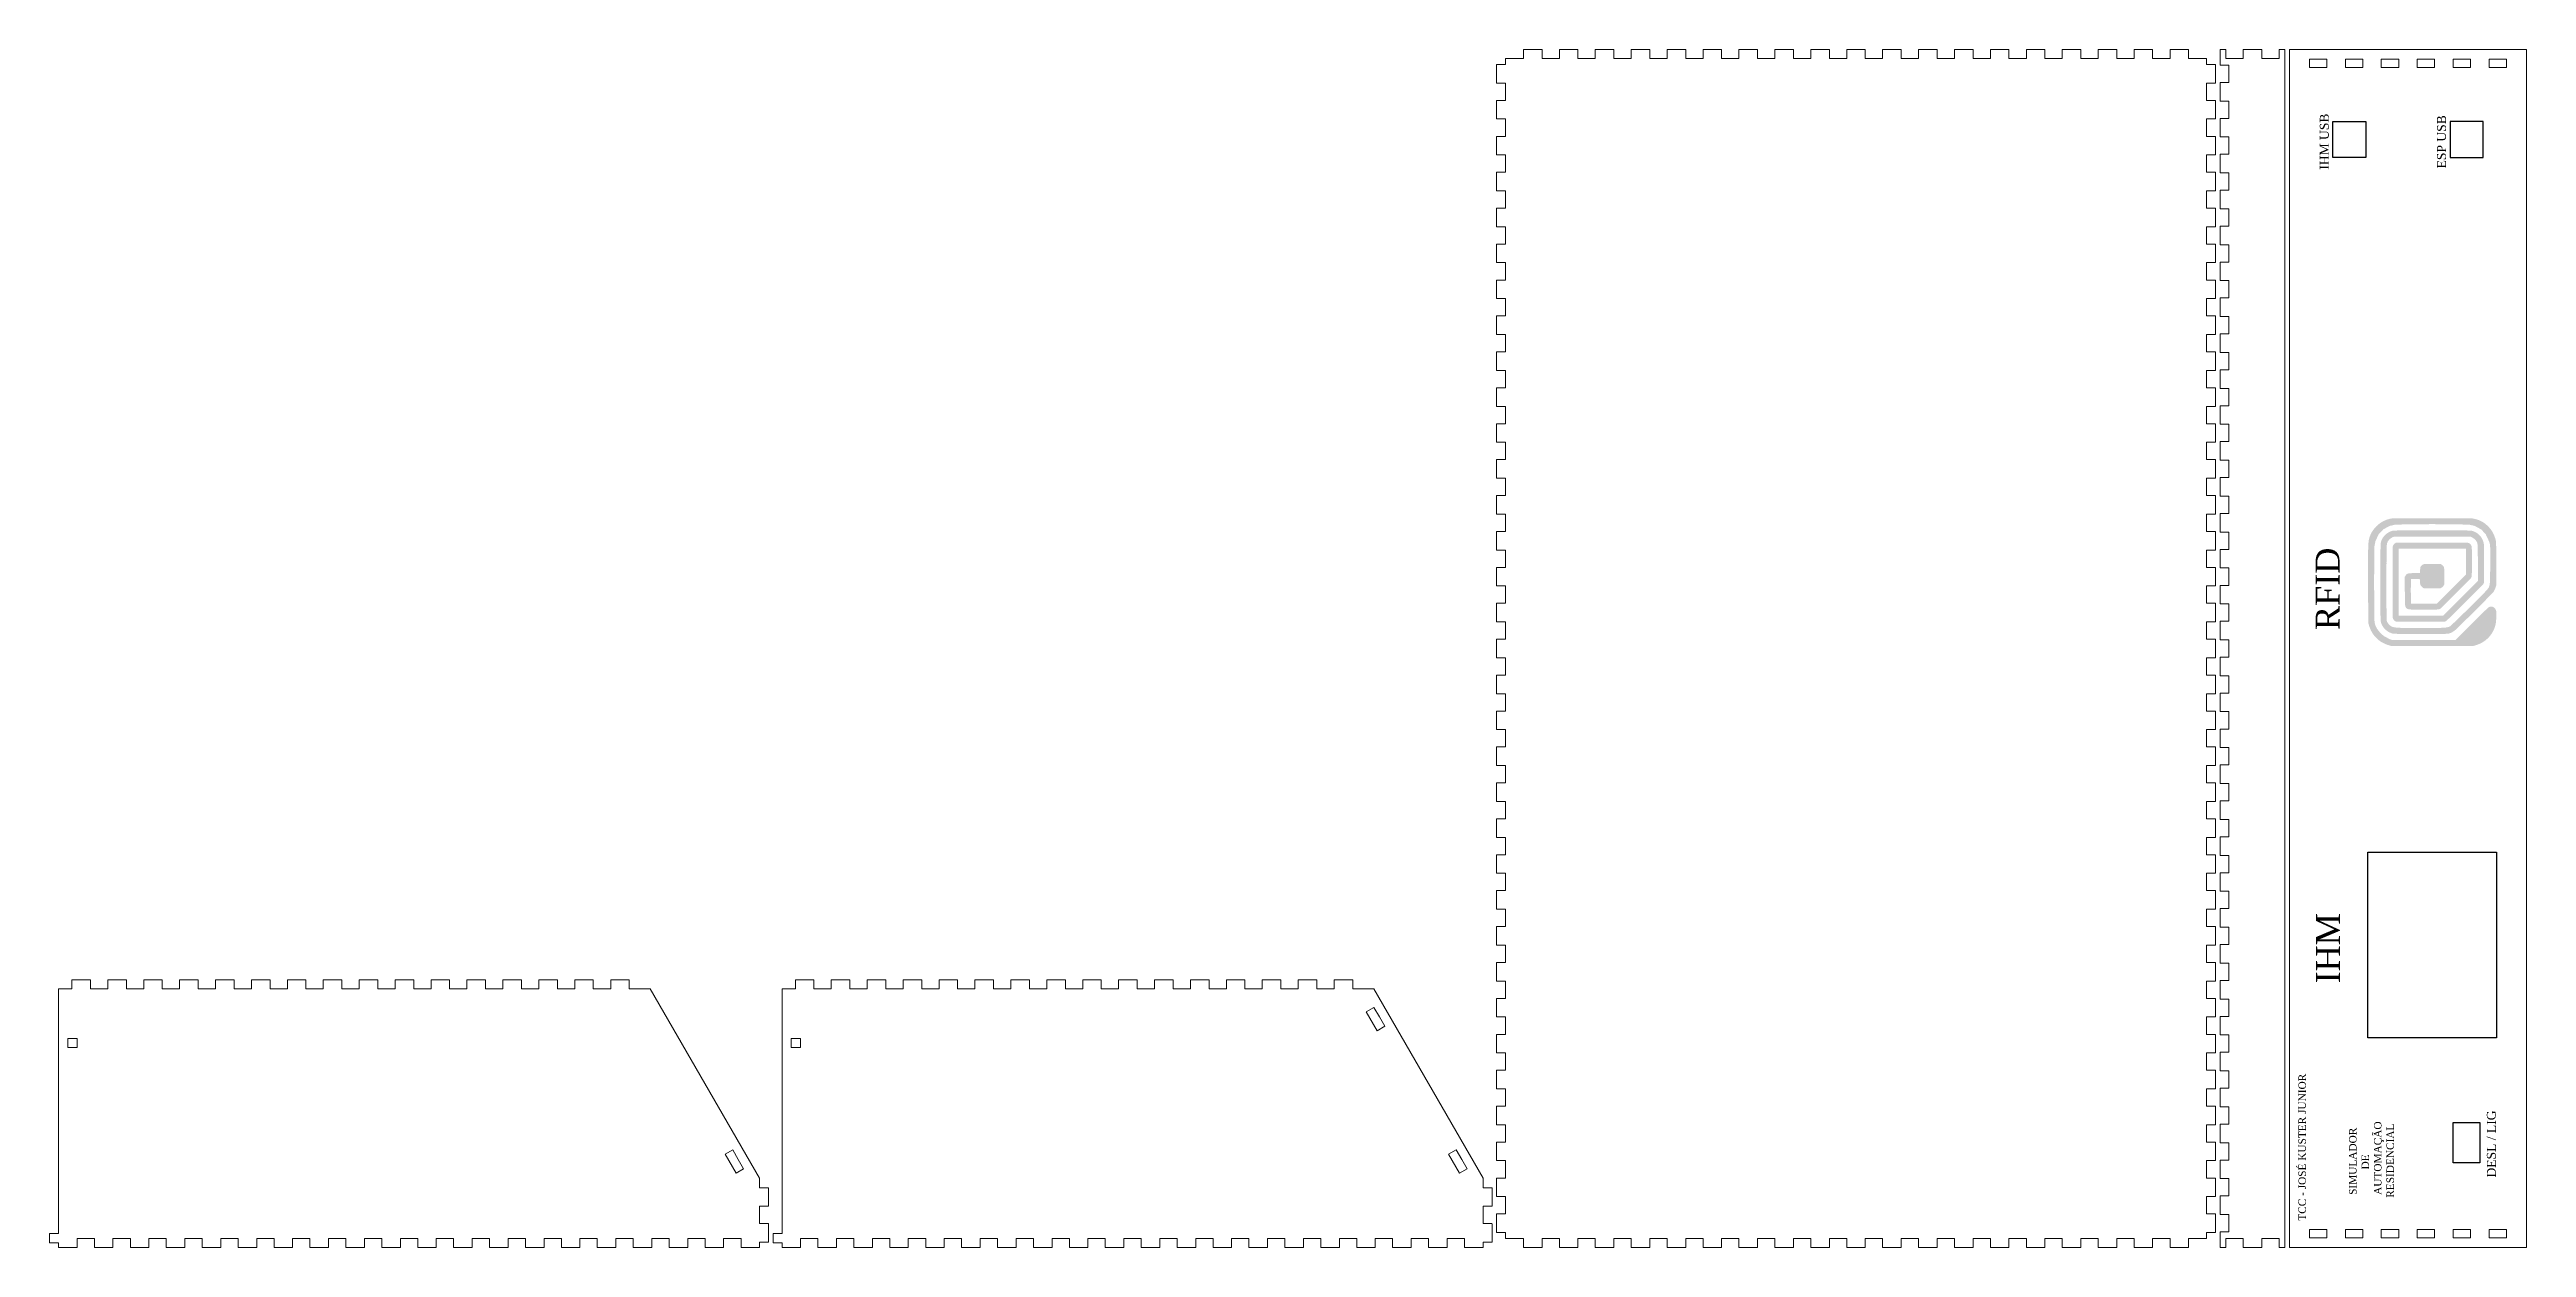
# Model space of a CAD drawing. Header units: millimetres. Extents: x -606 to 611, y -200 to 200.
# Drawn here: x -606 to 221, y -200 to 200 of the extents above; entities that cross this region are included whole.
import ezdxf

# ---------------------------------------------------------------- set-up
doc = ezdxf.new("R2010")
doc.units = ezdxf.units.MM
doc.header["$MEASUREMENT"] = 0
doc.layers.add('Camada 1', color=7, linetype='Continuous')
doc.styles.get("Standard").update_dxf_attribs({"font": 'dutcheb.ttf', "height": 2.5})

msp = doc.modelspace()

# ---------------------------------------------------------------- texts
at = {"color": 40, "true_color": 0xf8d731}
for s, p in [('IHM USB', (155.13, 160)), ('ESP USB', (194.29, 160.44)), ('DESL / LIG', (210.94, -176.69))]:
    msp.add_text(s, height=3, rotation=90, dxfattribs=at).set_placement(p)
at = {"color": 2, "true_color": 0xf1eb1f}
msp.add_text('RFID', height=8, rotation=90, dxfattribs=at).set_placement((158.72, 6.23))
at = {"color": 2, "true_color": 0xf1eb1f, "attachment_point": 1, "rotation": 90}
for s, width, gutter_width, insert, char_height in [('IHM', 12.7275, 25, (150.88, -111.84), 8), ('TCC - JOSÉ KUSTER JUNIOR', 53.3105, 12.5, (144.99, -191.11), 2.5)]:
    msp.add_mtext_dynamic_manual_height_columns(s, width=width, gutter_width=gutter_width, heights=[0], dxfattribs=dict(at, insert=insert, char_height=char_height))
at = {"color": 40, "true_color": 0xf8d731, "insert": (161.9, -183.43), "char_height": 2.5, "attachment_point": 1, "rotation": 90}
msp.add_mtext_dynamic_manual_height_columns(' SIMULADOR ^J          DE ^J AUTOMAÇÃO       RESIDENCIAL', width=38.8315, gutter_width=12.5, heights=[22.56], dxfattribs=at)

# ---------------------------------------------------------------- hatches: boundary and pattern name
at = {"linetype": 'Continuous', "true_color": 0xf1eb1f, "transparency": 33554687}
h = msp.add_hatch(color=2, dxfattribs=at)
h.dxf.hatch_style = 1
edge = h.paths.add_edge_path()
edge.add_arc((177.49, 34.66), 8.93, 98.32406, 115.29788)
edge.add_arc((177.8, 34.01), 9.65, 115.29783, 131.30859)
edge.add_arc((177.73, 34.09), 9.54, 131.30858, 147.41604)
edge.add_arc((176.85, 34.64), 8.51, 147.41608, 164.97147)
edge.add_arc((176.36, 34.78), 8, 164.9715, 174.54738)
edge.add_arc((193.65, 33.13), 25.36, 174.5473, 178.60067)
edge.add_arc((296.56, 30.61), 128.3, 178.60061, 180.02909)
edge.add_arc((5113.41, 33.06), 4945.16, 180.02913, 180.1318)
edge.add_line((168.27, 21.69), (168.3, 8.76))
edge.add_line((168.3, 8.76), (168.55, 7.82))
edge.add_arc((178.13, 10.46), 9.93, 195.39853, 209.84358)
edge.add_arc((177.62, 10.16), 9.34, 209.84358, 224.9667)
edge.add_arc((177.62, 10.16), 9.34, 224.96673, 240.09145)
edge.add_arc((177.91, 10.67), 9.92, 240.09148, 254.54475)
edge.add_line((175.26, 1.1), (176.08, 0.88))
edge.add_line((176.08, 0.88), (189.68, 0.88))
edge.add_line((189.68, 0.88), (203.28, 0.88))
edge.add_line((203.28, 0.88), (204.1, 1.1))
edge.add_arc((201.46, 10.62), 9.88, 285.45519, 300.02556)
edge.add_arc((201.68, 10.25), 9.44, 300.02552, 315.0957)
edge.add_arc((201.77, 10.16), 9.32, 315.09567, 330.27629)
edge.add_arc((201.75, 10.17), 9.34, 330.27622, 345.43242)
edge.add_arc((201.95, 10.12), 9.13, 345.43234, 349.0875)
edge.add_arc((204.54, 9.62), 6.49, 349.08748, 353.8057)
edge.add_arc((200.48, 10.06), 10.58, 353.8058, 357.30149)
edge.add_arc((158.3, 12.05), 52.8, 357.30152, 358.36309)
edge.add_arc((168.24, 11.76), 42.86, 358.36305, 360.17241)
edge.add_arc((206.94, 11.88), 4.16, 0.17239, 10.19139)
edge.add_arc((209.44, 12.33), 1.62, 10.19137, 28.46041)
edge.add_arc((209.24, 12.22), 1.85, 28.46041, 44.99997)
edge.add_arc((209.09, 12.07), 2.06, 45.00005, 57.82457)
edge.add_arc((209.39, 12.55), 1.49, 57.82457, 74.14616)
edge.add_arc((209.4, 12.56), 1.48, 74.1461, 90.5272)
edge.add_arc((209.4, 12.03), 2.01, 90.52719, 103.56714)
edge.add_arc((209.18, 12.96), 1.05, 103.5672, 129.78039)
edge.add_arc((219.49, 0.58), 17.17, 129.78048, 133.20445)
edge.add_arc((253.85, -36.01), 67.36, 133.20451, 134.79387)
edge.add_arc((1708.97, -1501.64), 2132.65, 134.79385, 134.92472)
edge.add_line((202.94, 8.36), (197.41, 2.84))
edge.add_line((197.41, 2.84), (186.84, 2.87))
edge.add_line((186.84, 2.87), (176.27, 2.9))
edge.add_line((176.27, 2.9), (175.55, 3.12))
edge.add_arc((177.82, 10.5), 7.72, 241.65585, 252.92394, ccw=False)
edge.add_arc((177.77, 10.41), 7.61, 230.27415, 241.65587, ccw=False)
edge.add_arc((177.59, 10.2), 7.34, 218.67684, 230.27414, ccw=False)
edge.add_arc((176.95, 9.68), 6.51, 205.99485, 218.6768, ccw=False)
edge.add_arc((183.12, 12.69), 13.38, 202.92941, 205.99478, ccw=False)
edge.add_arc((175.97, 9.66), 5.61, 197.06037, 202.92938, ccw=False)
edge.add_arc((175.56, 9.54), 5.18, 190.90803, 197.06034, ccw=False)
edge.add_arc((180.29, 10.45), 10.01, 187.14698, 190.90799, ccw=False)
edge.add_arc((182.41, 10.71), 12.14, 180.06656, 187.14698, ccw=False)
edge.add_arc((10809.08, 23.06), 10638.81, 180.004933, 180.066583, ccw=False)
edge.add_arc((9926.46, 22.99), 9756.19, 179.938031, 180.004952, ccw=False)
edge.add_arc((184.66, 33.53), 14.39, 173.4637, 179.93801, ccw=False)
edge.add_arc((177.41, 34.36), 7.09, 154.87862, 173.46371, ccw=False)
edge.add_arc((177.59, 34.27), 7.29, 136.68388, 154.87868, ccw=False)
edge.add_arc((177.59, 34.27), 7.29, 118.48728, 136.6839, ccw=False)
edge.add_arc((177.49, 34.46), 7.08, 99.89211, 118.48722, ccw=False)
edge.add_arc((178.05, 31.26), 10.33, 90.11392, 99.89204, ccw=False)
edge.add_arc((189.68, -5819.4), 5861, 89.999991, 90.113895, ccw=False)
edge.add_arc((189.68, -5819.4), 5861, 89.886105, 90.000009, ccw=False)
edge.add_arc((201.31, 31.26), 10.33, 80.10796, 89.88608, ccw=False)
edge.add_arc((201.86, 34.41), 7.13, 61.53804, 80.10788, ccw=False)
edge.add_arc((201.82, 34.34), 7.21, 43.12825, 61.53802, ccw=False)
edge.add_arc((201.78, 34.3), 7.26, 24.79475, 43.12824, ccw=False)
edge.add_arc((201.71, 34.27), 7.34, 6.59898, 24.79469, ccw=False)
edge.add_arc((202.11, 34.32), 6.94, 1.0671, 6.59896, ccw=False)
edge.add_arc((20.89, 30.94), 188.19, 0.56036, 1.06709, ccw=False)
edge.add_arc((-13.15, 30.61), 222.23, -0.00614, 0.5604, ccw=False)
edge.add_arc((-407.07, 30.65), 616.16, 359.72922, 359.99393, ccw=False)
edge.add_arc((-1112.53, 33.98), 1321.62, 359.52029, 359.72931, ccw=False)
edge.add_arc((191.11, 23.07), 17.93, 354.99203, 359.52033, ccw=False)
edge.add_arc((206.08, 21.76), 2.91, 338.91585, 354.99207, ccw=False)
edge.add_arc((206.28, 21.68), 2.69, 321.87938, 338.91589, ccw=False)
edge.add_arc((200.18, 26.47), 10.45, 314.77538, 321.87939, ccw=False)
edge.add_arc((-3114.84, 3367.58), 4717.08, 314.67896, 314.77544, ccw=False)
edge.add_arc((-7679.94, 7984.1), 11209.57, 314.636882, 314.679052, ccw=False)
edge.add_arc((194.67, 9.04), 1.93, 297.51854, 314.63687, ccw=False)
edge.add_arc((194.34, 9.66), 2.63, 279.75848, 297.51846, ccw=False)
edge.add_arc((193.28, 15.87), 8.93, 272.60526, 279.75849, ccw=False)
edge.add_arc((191.51, 54.64), 47.75, 270.17676, 272.60532, ccw=False)
edge.add_arc((185.57, 1981.36), 1974.47, 270.01042, 270.17681, ccw=False)
edge.add_arc((185.61, 1746.03), 1739.15, 269.82598, 270.01048, ccw=False)
edge.add_arc((180.5, 64.4), 57.51, 267.65497, 269.82596, ccw=False)
edge.add_arc((178.66, 19.47), 12.53, 262.11303, 267.65498, ccw=False)
edge.add_arc((177.26, 9.38), 2.35, 242.97101, 262.11312, ccw=False)
edge.add_arc((177.46, 9.76), 2.78, 232.45576, 242.97108, ccw=False)
edge.add_arc((178.21, 10.75), 4.02, 224.47587, 232.45578, ccw=False)
edge.add_arc((178.22, 10.76), 4.04, 216.50874, 224.47584, ccw=False)
edge.add_arc((177.27, 10.05), 2.85, 206.15506, 216.50869, ccw=False)
edge.add_line((174.71, 8.79), (174.45, 9.34))
edge.add_line((174.45, 9.34), (174.4, 14.48))
edge.add_arc((554.6, 18.03), 380.22, 180.15704, 180.53543, ccw=False)
edge.add_arc((1412.83, 20.38), 1238.45, 180.00001, 180.157, ccw=False)
edge.add_arc((1515.12, 20.38), 1340.74, 179.84464, 180.00003, ccw=False)
edge.add_arc((1128.28, 21.43), 953.91, 179.64413, 179.84466, ccw=False)
edge.add_arc((3821.73, 4.7), 3647.4, 179.5635, 179.64417, ccw=False)
edge.add_arc((244.55, 31.96), 70.12, 178.1857, 179.56353, ccw=False)
edge.add_arc((187.48, 33.77), 13.03, 174.2666, 178.18571, ccw=False)
edge.add_arc((176.04, 34.91), 1.52, 155.21347, 174.26659, ccw=False)
edge.add_arc((177.02, 34.46), 2.6, 142.15658, 155.21344, ccw=False)
edge.add_arc((178.44, 33.36), 4.4, 133.35822, 142.15659, ccw=False)
edge.add_arc((178.4, 33.4), 4.34, 124.51409, 133.35823, ccw=False)
edge.add_arc((177.27, 35.04), 2.35, 110.51327, 124.51405, ccw=False)
edge.add_line((176.45, 37.24), (177, 37.45))
edge.add_line((177, 37.45), (189.68, 37.45))
edge.add_line((189.68, 37.45), (202.36, 37.45))
edge.add_line((202.36, 37.45), (202.91, 37.24))
edge.add_arc((202.09, 35.04), 2.35, 55.48595, 69.48673, ccw=False)
edge.add_arc((200.96, 33.4), 4.34, 46.64177, 55.48591, ccw=False)
edge.add_arc((200.92, 33.36), 4.4, 37.84341, 46.64178, ccw=False)
edge.add_arc((202.34, 34.46), 2.6, 24.78656, 37.84342, ccw=False)
edge.add_arc((203.31, 34.91), 1.53, 7.00561, 24.78654, ccw=False)
edge.add_arc((196.33, 34.05), 8.56, 2.03844, 7.00567, ccw=False)
edge.add_arc((157.86, 32.68), 47.06, 0.35018, 2.03854, ccw=False)
edge.add_arc((-2050.25, 19.19), 2255.21, 0.24569, 0.3502, ccw=False)
edge.add_line((204.94, 28.86), (204.97, 22.62))
edge.add_line((204.97, 22.62), (199.18, 16.82))
edge.add_line((199.18, 16.82), (193.39, 11.02))
edge.add_line((193.39, 11.02), (185.92, 11.02))
edge.add_line((185.92, 11.02), (178.45, 11.02))
edge.add_line((178.45, 11.02), (178.45, 22.21))
edge.add_line((178.45, 22.21), (178.45, 33.41))
edge.add_line((178.45, 33.41), (189.69, 33.41))
edge.add_line((189.69, 33.41), (200.92, 33.41))
edge.add_line((200.92, 33.41), (200.92, 29.06))
edge.add_line((200.92, 29.06), (200.92, 24.71))
edge.add_line((200.92, 24.71), (196.09, 19.88))
edge.add_line((196.09, 19.88), (191.27, 15.05))
edge.add_line((191.27, 15.05), (186.92, 15.05))
edge.add_line((186.92, 15.05), (182.57, 15.05))
edge.add_line((182.57, 15.05), (182.55, 17.38))
edge.add_arc((335.68, 19.18), 153.14, 180.29063, 180.67245, ccw=False)
edge.add_arc((421.4, 19.62), 238.87, 180.01696, 180.29061, ccw=False)
edge.add_arc((407.75, 19.61), 225.22, 179.74058, 180.01698, ccw=False)
edge.add_arc((263.18, 20.27), 80.64, 179.1459, 179.74063, ccw=False)
edge.add_line((182.55, 21.47), (182.57, 23.22))
edge.add_line((182.57, 23.22), (184.05, 23.22))
edge.add_line((184.05, 23.22), (185.52, 23.22))
edge.add_line((185.52, 23.22), (185.58, 22.86))
edge.add_arc((182.94, 22.43), 2.68, 5.62312, 9.38551, ccw=False)
edge.add_arc((177.64, 21.9), 8, 3.95955, 5.62316, ccw=False)
edge.add_arc((177.05, 21.86), 8.59, 2.31521, 3.95957, ccw=False)
edge.add_arc((179.81, 21.98), 5.84, 0.11758, 2.31515, ccw=False)
edge.add_arc((187.71, 21.99), 2.07, 180.11752, 192.85659)
edge.add_arc((187.33, 21.9), 1.68, 192.85655, 207.75809)
edge.add_arc((187.34, 21.91), 1.69, 207.75806, 222.63882)
edge.add_arc((187.64, 22.18), 2.09, 222.63886, 235.29019)
edge.add_line((186.44, 20.46), (186.83, 20.2))
edge.add_line((186.83, 20.2), (189.68, 20.2))
edge.add_line((189.68, 20.2), (192.53, 20.2))
edge.add_line((192.53, 20.2), (192.88, 20.44))
edge.add_arc((192.02, 21.71), 1.54, 304.1255, 311.39092)
edge.add_arc((190.86, 23.03), 3.3, 311.39087, 315.50633)
edge.add_arc((190.81, 23.08), 3.36, 315.5063, 319.60251)
edge.add_arc((191.96, 22.1), 1.85, 319.60245, 326.00851)
edge.add_line((193.5, 21.06), (193.76, 21.45))
edge.add_line((193.76, 21.45), (193.73, 24.23))
edge.add_arc((51.82, 23.02), 141.92, 0.48878, 1.32827)
edge.add_arc((189.34, 26.21), 4.36, 1.32835, 11.72841)
edge.add_arc((192.5, 26.87), 1.13, 11.72851, 38.0946)
edge.add_arc((191.75, 26.28), 2.09, 38.09463, 54.74933)
edge.add_line((192.95, 27.98), (192.55, 28.27))
edge.add_line((192.55, 28.27), (189.81, 28.3))
edge.add_arc((188.65, -83.85), 112.15, 89.40746, 90.44336)
edge.add_arc((187.83, 23.33), 4.97, 90.44334, 100.40172)
edge.add_arc((187.18, 26.87), 1.37, 100.40175, 123.9233)
edge.add_arc((187.45, 26.46), 1.86, 123.92332, 142.65639)
edge.add_arc((187.48, 26.44), 1.91, 142.65639, 151.25589)
edge.add_arc((186.61, 26.92), 0.906, 151.25597, 166.25837)
edge.add_arc((187.55, 26.69), 1.87, 166.25841, 175.55334)
edge.add_arc((206.11, 25.24), 20.49, 175.55331, 177.16009)
edge.add_line((185.64, 26.26), (185.59, 25.29))
edge.add_line((185.59, 25.29), (183.62, 25.24))
edge.add_arc((184.83, -24.14), 49.4, 91.39721, 93.09794)
edge.add_arc((182.31, 22.44), 2.75, 93.09792, 107.02974)
edge.add_arc((181.79, 24.12), 0.989, 107.02964, 134.88072)
edge.add_arc((182.65, 23.26), 2.2, 134.88064, 150.20387)
edge.add_line((180.74, 24.36), (180.5, 23.94))
edge.add_line((180.5, 23.94), (180.53, 19.09))
edge.add_arc((945.26, 24.31), 764.74, 180.3909, 180.6485)
edge.add_arc((194.25, 15.81), 13.69, 180.64844, 185.27021)
edge.add_arc((182.78, 14.75), 2.16, 185.2702, 201.2374)
edge.add_arc((181.83, 14.38), 1.14, 201.23749, 226.96378)
edge.add_arc((182.03, 14.6), 1.44, 226.96383, 250.02289)
edge.add_arc((182.41, 15.65), 2.56, 250.02284, 265.02433)
edge.add_arc((183.45, 27.56), 14.51, 265.02435, 269.72928)
edge.add_arc((186.52, 678.56), 665.52, 269.72935, 270.02958)
edge.add_arc((186.4, 918.95), 905.91, 270.0296, 270.21203)
edge.add_arc((189.58, 57.78), 44.74, 270.21202, 271.83759)
edge.add_arc((190.6, 26.12), 13.06, 271.83761, 275.03519)
edge.add_arc((191.65, 14.21), 1.1, 275.03527, 294.60223)
edge.add_arc((191.18, 15.22), 2.22, 294.60228, 314.8366)
edge.add_arc((-1795.81, 2013.58), 2820.3, 314.83667, 314.97395)
edge.add_arc((-1758.25, 1975.99), 2767.16, 314.97397, 315.11378)
edge.add_arc((200.68, 24.82), 2.3, 315.11372, 334.97755)
edge.add_arc((201.68, 24.35), 1.19, 334.97753, 353.92345)
edge.add_arc((193.41, 25.23), 9.51, 353.92349, 358.02497)
edge.add_arc((163.88, 26.25), 39.05, 358.02496, 359.80842)
edge.add_arc((-824.84, 29.56), 1027.78, 359.80838, 359.97523)
edge.add_arc((-543.17, 29.44), 746.11, 359.97524, 360.18425)
edge.add_arc((148.14, 31.66), 54.8, 0.18425, 1.59463)
edge.add_arc((181.72, 32.59), 21.2, 1.59466, 3.79177)
edge.add_arc((201.78, 33.92), 1.1, 3.79179, 22.67648)
edge.add_arc((200.4, 33.35), 2.6, 22.67652, 30.23087)
edge.add_arc((201.51, 34), 1.31, 30.23096, 42.85122)
edge.add_arc((201.51, 33.99), 1.31, 42.85123, 55.45321)
edge.add_arc((200.77, 32.92), 2.62, 55.45316, 62.96126)
edge.add_arc((201.47, 34.28), 1.09, 62.96121, 87.92479)
edge.add_arc((199.2, -28.36), 63.77, 87.92475, 89.2705)
edge.add_arc((197.51, -160.48), 195.9, 89.27052, 90.06555)
edge.add_arc((206.71, -8194.19), 8229.62, 90.065624, 90.119482)
edge.add_line((189.55, 35.41), (177.51, 35.38))
edge.add_line((177.51, 35.38), (177.14, 35.1))
edge.add_arc((177.98, 34), 1.39, 127.33542, 135.73809)
edge.add_arc((178.8, 33.2), 2.53, 135.7381, 141.09496)
edge.add_arc((178.78, 33.22), 2.5, 141.09498, 146.47155)
edge.add_arc((177.72, 33.92), 1.23, 146.47158, 155.5846)
edge.add_arc((177.78, 33.9), 1.29, 155.58462, 177.8321)
edge.add_arc((241.82, 31.47), 65.38, 177.8322, 179.15915)
edge.add_arc((375.75, 29.51), 199.33, 179.15922, 179.94371)
edge.add_arc((7636.15, 22.39), 7459.73, 179.943789, 180.001314)
edge.add_arc((7600.68, 22.39), 7424.26, 180.001368, 180.059122)
edge.add_arc((376.34, 14.94), 199.91, 180.05907, 180.84218)
edge.add_arc((242.34, 12.97), 65.9, 180.84218, 182.16112)
edge.add_arc((177.78, 10.53), 1.29, 182.16116, 204.38162)
edge.add_arc((177.72, 10.51), 1.23, 204.38155, 213.50646)
edge.add_arc((178.78, 11.2), 2.5, 213.50643, 218.88964)
edge.add_arc((178.8, 11.22), 2.53, 218.8896, 224.25288)
edge.add_arc((177.98, 10.43), 1.39, 224.25282, 232.66327)
edge.add_line((177.14, 9.32), (177.51, 9.05))
edge.add_line((177.51, 9.05), (185.59, 9.02))
edge.add_arc((190.35, 1350.19), 1341.18, 269.79648, 269.96149)
edge.add_arc((189.61, 248.18), 239.17, 269.96156, 270.55285)
edge.add_arc((189.29, 281.46), 272.45, 270.55287, 270.92254)
edge.add_arc((193.65, 10.49), 1.45, 270.92251, 286.02189)
edge.add_arc((193.8, 9.97), 0.904, 286.02186, 312.55258)
edge.add_arc((144.37, 63.82), 74, 312.55253, 313.69224)
edge.add_arc((107.72, 102.18), 127.06, 313.69219, 314.76132)
edge.add_arc((-1011.62, 1230.88), 1716.67, 314.76137, 314.92065)
edge.add_arc((-392.42, 609.97), 839.78, 314.9207, 315.14874)
edge.add_arc((-118.86, 337.82), 453.9, 315.14873, 315.51015)
edge.add_arc((-1134.88, 1335.9), 1878.15, 315.51018, 315.58696)
edge.add_arc((206.12, 22.11), 0.83, 315.58704, 332.2276)
edge.add_arc((205.69, 22.33), 1.31, 332.22768, 359.93264)
edge.add_arc((-2107.99, 25.05), 2314.99, 359.93262, 360.08388)
edge.add_arc((-1009.53, 26.66), 1216.53, 0.08385, 0.36185)
edge.add_arc((202.19, 34.31), 4.79, 0.36189, 14.28069)
edge.add_arc((201.72, 34.19), 5.27, 14.28071, 29.33218)
edge.add_arc((201.67, 34.16), 5.34, 29.33214, 44.24874)
edge.add_arc((201.57, 34.07), 5.47, 44.24876, 58.96703)
edge.add_arc((201.37, 33.74), 5.85, 58.96703, 72.96232)
edge.add_arc((202.34, 36.91), 2.54, 72.96233, 87.94123)
edge.add_arc((199.77, -34.71), 74.2, 87.94128, 89.24485)
edge.add_arc((197.46, -209.62), 249.13, 89.24483, 89.94407)
edge.add_arc((189.68, -8184.55), 8224.07, 89.944066, 89.999986)
edge.add_arc((189.68, -8184.55), 8224.07, 90.000014, 90.055934)
edge.add_arc((181.9, -209.62), 249.13, 90.05593, 90.75517)
edge.add_arc((179.59, -34.71), 74.2, 90.75515, 92.05872)
edge.add_arc((177.02, 36.91), 2.54, 92.05877, 107.03767)
edge.add_arc((177.99, 33.72), 5.87, 107.03774, 121.01134)
edge.add_arc((177.76, 34.1), 5.43, 121.01138, 135.83486)
edge.add_arc((177.69, 34.18), 5.33, 135.83492, 150.81108)
edge.add_arc((177.78, 34.13), 5.43, 150.81106, 165.57429)
edge.add_arc((175.25, 34.78), 2.81, 165.57421, 178.63929)
edge.add_arc((335.61, 30.97), 163.22, 178.63927, 179.34882)
edge.add_arc((511.5, 28.97), 339.12, 179.34883, 179.91675)
edge.add_arc((5972.81, 21.03), 5800.43, 179.9167, 179.988435)
edge.add_arc((6545.27, 20.9), 6372.89, 179.988352, 180.055502)
edge.add_arc((480.72, 15.03), 308.34, 180.05543, 180.66208)
edge.add_arc((295.45, 12.89), 123.06, 180.662, 181.55076)
edge.add_arc((175.46, 9.64), 3.02, 181.55075, 194.38144)
edge.add_arc((177.31, 10.12), 4.94, 194.38148, 210.06471)
edge.add_arc((177.76, 10.38), 5.46, 210.06469, 224.61314)
edge.add_arc((177.91, 10.52), 5.66, 224.61308, 238.8892)
edge.add_arc((177.96, 10.61), 5.77, 238.88915, 252.9623)
edge.add_arc((177, 7.48), 2.5, 252.96223, 266.884)
edge.add_arc((178.72, 39.01), 34.07, 266.88399, 268.94658)
edge.add_arc((180.49, 135.3), 130.38, 268.94659, 269.91511)
edge.add_arc((185.88, 3768.24), 3763.32, 269.91503, 270.00005)
edge.add_arc((185.88, 4032.38), 4027.47, 270.00003, 270.0807)
edge.add_arc((191.38, 127.24), 122.32, 270.08072, 271.08775)
edge.add_arc((193.12, 35.58), 30.65, 271.08777, 273.29795)
edge.add_arc((194.76, 7.08), 2.1, 273.29795, 288.95699)
edge.add_arc((193.63, 10.39), 5.6, 288.95697, 300.84411)
edge.add_arc((193.16, 11.18), 6.52, 300.84418, 311.45167)
edge.add_arc((173.94, 32.94), 35.55, 311.45168, 314.75513)
edge.add_arc((-1255.78, 1474.93), 2066.17, 314.7551, 314.93432)
edge.add_arc((-496.62, 714.03), 991.33, 314.93432, 315.16969)
edge.add_arc((19.7, 200.76), 263.3, 315.16968, 315.80062)
edge.add_arc((-14.77, 234.28), 311.37, 315.8006, 316.19961)
edge.add_arc((208.17, 20.48), 2.49, 316.19963, 328.59185)
edge.add_arc((207.18, 21.09), 3.65, 328.59193, 333.10304)
edge.add_arc((202.86, 23.28), 8.49, 333.10311, 335.50302)
edge.add_arc((202.63, 23.38), 8.74, 335.50302, 337.88827)
edge.add_arc((206.13, 21.96), 4.96, 337.88832, 341.53432)
edge.add_line((210.84, 20.39), (211.06, 21.06))
edge.add_line((211.06, 21.06), (211.06, 28.32))
edge.add_arc((-2677.98, 28.32), 2889.04, 0.00004, 0.09492)
edge.add_arc((145.01, 32.99), 66.05, 0.09495, 1.53489)
edge.add_arc((198.52, 34.43), 12.52, 1.53491, 5.82013)
edge.add_arc((205.98, 35.19), 5.03, 5.82011, 14.29236)
edge.add_arc((201.07, 33.94), 10.09, 14.29232, 26.13421)
edge.add_arc((201.64, 34.21), 9.46, 26.13423, 38.56575)
edge.add_arc((201.72, 34.28), 9.34, 38.56584, 51.07642)
edge.add_arc((201.58, 34.1), 9.58, 51.07644, 63.35691)
edge.add_arc((203.62, 38.17), 5.03, 63.35684, 70.10891)
edge.add_arc((200.14, 28.57), 15.24, 70.10887, 73.06218)
edge.add_arc((200.01, 28.13), 15.69, 73.0622, 76.02217)
edge.add_arc((201.9, 35.71), 7.88, 76.02214, 80.97768)
edge.add_arc((202.03, 36.55), 7.04, 80.97766, 89.9726)
edge.add_arc((192.71, -19488.41), 19531.99, 89.972644, 90.008855)
edge.add_arc((192.49, -17945.3), 17988.89, 90.008905, 90.048095)
edge.add_arc((177.39, 35.31), 8.27, 90.04818, 98.32405)

# ---------------------------------------------------------------- linework, layer by layer
for points in [[(156.51, 176.11), (167.51, 176.11), (167.51, 164.11), (156.51, 164.11)], [(206.65, 176.11), (195.65, 176.11), (195.65, 164.11), (206.65, 164.11)], [(211.17, -130.04), (168.17, -130.04), (168.17, -68.04), (211.17, -68.04)], [(205.64, -171.77), (196.64, -171.77), (196.64, -158.27), (205.64, -158.27)]]:
    msp.add_lwpolyline(points, close=True)
at = {"layer": 'Camada 1', "lineweight": 20}
for points, knots in [([(-119.81, -197.05), (-119.81, -197.05), (-113.91, -197.05), (-113.91, -197.05), (-113.91, -197.05), (-113.91, -199.95), (-113.91, -199.95), (-113.91, -200), (-113.86, -200.05), (-113.81, -200.05), (-113.81, -200.05), (-107.81, -200.05), (-107.81, -200.05), (-107.75, -200.05), (-107.71, -200), (-107.71, -199.95), (-107.71, -199.95), (-107.71, -197.05), (-107.71, -197.05), (-107.71, -197.05), (-101.91, -197.05), (-101.91, -197.05), (-101.91, -197.05), (-101.91, -199.95), (-101.91, -199.95), (-101.91, -200), (-101.86, -200.05), (-101.81, -200.05), (-101.81, -200.05), (-95.81, -200.05), (-95.81, -200.05), (-95.75, -200.05), (-95.71, -200), (-95.71, -199.95), (-95.71, -199.95), (-95.71, -197.05), (-95.71, -197.05), (-95.71, -197.05), (-89.91, -197.05), (-89.91, -197.05), (-89.91, -197.05), (-89.91, -199.95), (-89.91, -199.95), (-89.91, -200), (-89.86, -200.05), (-89.81, -200.05), (-89.81, -200.05), (-83.81, -200.05), (-83.81, -200.05), (-83.75, -200.05), (-83.71, -200), (-83.71, -199.95), (-83.71, -199.95), (-83.71, -197.05), (-83.71, -197.05), (-83.71, -197.05), (-77.91, -197.05), (-77.91, -197.05), (-77.91, -197.05), (-77.91, -199.95), (-77.91, -199.95), (-77.91, -200), (-77.86, -200.05), (-77.81, -200.05), (-77.81, -200.05), (-71.81, -200.05), (-71.81, -200.05), (-71.75, -200.05), (-71.71, -200), (-71.71, -199.95), (-71.71, -199.95), (-71.71, -197.05), (-71.71, -197.05), (-71.71, -197.05), (-65.91, -197.05), (-65.91, -197.05), (-65.91, -197.05), (-65.91, -199.95), (-65.91, -199.95), (-65.91, -200), (-65.86, -200.05), (-65.81, -200.05), (-65.81, -200.05), (-59.81, -200.05), (-59.81, -200.05), (-59.76, -200.05), (-59.71, -200), (-59.71, -199.95), (-59.71, -199.95), (-59.71, -197.05), (-59.71, -197.05), (-59.71, -197.05), (-53.91, -197.05), (-53.91, -197.05), (-53.91, -197.05), (-53.91, -199.95), (-53.91, -199.95), (-53.91, -200), (-53.87, -200.05), (-53.81, -200.05), (-53.81, -200.05), (-47.81, -200.05), (-47.81, -200.05), (-47.76, -200.05), (-47.71, -200), (-47.71, -199.95), (-47.71, -199.95), (-47.71, -197.05), (-47.71, -197.05), (-47.71, -197.05), (-41.91, -197.05), (-41.91, -197.05), (-41.91, -197.05), (-41.91, -199.95), (-41.91, -199.95), (-41.91, -200), (-41.87, -200.05), (-41.81, -200.05), (-41.81, -200.05), (-35.81, -200.05), (-35.81, -200.05), (-35.76, -200.05), (-35.71, -200), (-35.71, -199.95), (-35.71, -199.95), (-35.71, -197.05), (-35.71, -197.05), (-35.71, -197.05), (-29.91, -197.05), (-29.91, -197.05), (-29.91, -197.05), (-29.91, -199.95), (-29.91, -199.95), (-29.91, -200), (-29.86, -200.05), (-29.81, -200.05), (-29.81, -200.05), (-23.81, -200.05), (-23.81, -200.05), (-23.75, -200.05), (-23.71, -200), (-23.71, -199.95), (-23.71, -199.95), (-23.71, -197.05), (-23.71, -197.05), (-23.71, -197.05), (-17.91, -197.05), (-17.91, -197.05), (-17.91, -197.05), (-17.91, -199.95), (-17.91, -199.95), (-17.91, -200), (-17.86, -200.05), (-17.81, -200.05), (-17.81, -200.05), (-11.81, -200.05), (-11.81, -200.05), (-11.76, -200.05), (-11.71, -200), (-11.71, -199.95), (-11.71, -199.95), (-11.71, -197.05), (-11.71, -197.05), (-11.71, -197.05), (-5.91, -197.05), (-5.91, -197.05), (-5.91, -197.05), (-5.91, -199.95), (-5.91, -199.95), (-5.91, -200), (-5.87, -200.05), (-5.81, -200.05), (-5.81, -200.05), (0.19, -200.05), (0.19, -200.05), (0.24, -200.05), (0.29, -200), (0.29, -199.95), (0.29, -199.95), (0.29, -197.05), (0.29, -197.05), (0.29, -197.05), (6.09, -197.05), (6.09, -197.05), (6.09, -197.05), (6.09, -199.95), (6.09, -199.95), (6.09, -200), (6.13, -200.05), (6.19, -200.05), (6.19, -200.05), (12.19, -200.05), (12.19, -200.05), (12.24, -200.05), (12.29, -200), (12.29, -199.95), (12.29, -199.95), (12.29, -197.05), (12.29, -197.05), (12.29, -197.05), (18.09, -197.05), (18.09, -197.05), (18.09, -197.05), (18.09, -199.95), (18.09, -199.95), (18.09, -200), (18.14, -200.05), (18.19, -200.05), (18.19, -200.05), (24.19, -200.05), (24.19, -200.05), (24.25, -200.05), (24.29, -200), (24.29, -199.95), (24.29, -199.95), (24.29, -197.05), (24.29, -197.05), (24.29, -197.05), (30.09, -197.05), (30.09, -197.05), (30.09, -197.05), (30.09, -199.95), (30.09, -199.95), (30.09, -200), (30.14, -200.05), (30.19, -200.05), (30.19, -200.05), (36.19, -200.05), (36.19, -200.05), (36.24, -200.05), (36.29, -200), (36.29, -199.95), (36.29, -199.95), (36.29, -197.05), (36.29, -197.05), (36.29, -197.05), (42.09, -197.05), (42.09, -197.05), (42.09, -197.05), (42.09, -199.95), (42.09, -199.95), (42.09, -200), (42.13, -200.05), (42.19, -200.05), (42.19, -200.05), (48.19, -200.05), (48.19, -200.05), (48.24, -200.05), (48.29, -200), (48.29, -199.95), (48.29, -199.95), (48.29, -197.05), (48.29, -197.05), (48.29, -197.05), (54.09, -197.05), (54.09, -197.05), (54.09, -197.05), (54.09, -199.95), (54.09, -199.95), (54.09, -200), (54.13, -200.05), (54.19, -200.05), (54.19, -200.05), (60.19, -200.05), (60.19, -200.05), (60.24, -200.05), (60.29, -200), (60.29, -199.95), (60.29, -199.95), (60.29, -197.05), (60.29, -197.05), (60.29, -197.05), (66.09, -197.05), (66.09, -197.05), (66.09, -197.05), (66.09, -199.95), (66.09, -199.95), (66.09, -200), (66.14, -200.05), (66.19, -200.05), (66.19, -200.05), (72.19, -200.05), (72.19, -200.05), (72.25, -200.05), (72.29, -200), (72.29, -199.95), (72.29, -199.95), (72.29, -197.05), (72.29, -197.05), (72.29, -197.05), (78.09, -197.05), (78.09, -197.05), (78.09, -197.05), (78.09, -199.95), (78.09, -199.95), (78.09, -200), (78.14, -200.05), (78.19, -200.05), (78.19, -200.05), (84.19, -200.05), (84.19, -200.05), (84.25, -200.05), (84.29, -200), (84.29, -199.95), (84.29, -199.95), (84.29, -197.05), (84.29, -197.05), (84.29, -197.05), (90.09, -197.05), (90.09, -197.05), (90.09, -197.05), (90.09, -199.95), (90.09, -199.95), (90.09, -200), (90.14, -200.05), (90.19, -200.05), (90.19, -200.05), (96.19, -200.05), (96.19, -200.05), (96.25, -200.05), (96.29, -200), (96.29, -199.95), (96.29, -199.95), (96.29, -197.05), (96.29, -197.05), (96.29, -197.05), (102.09, -197.05), (102.09, -197.05), (102.09, -197.05), (102.09, -199.95), (102.09, -199.95), (102.09, -200), (102.14, -200.05), (102.19, -200.05), (102.19, -200.05), (108.19, -200.05), (108.19, -200.05), (108.25, -200.05), (108.29, -200), (108.29, -199.95), (108.29, -199.95), (108.29, -197.05), (108.29, -197.05), (108.29, -197.05), (114.19, -197.05), (114.19, -197.05), (114.25, -197.05), (114.29, -197), (114.29, -196.95), (114.29, -196.95), (114.29, -195.05), (114.29, -195.05), (114.29, -195.05), (117.19, -195.05), (117.19, -195.05), (117.25, -195.05), (117.29, -195), (117.29, -194.95), (117.29, -194.95), (117.29, -188.95), (117.29, -188.95), (117.29, -188.9), (117.25, -188.85), (117.19, -188.85), (117.19, -188.85), (114.29, -188.85), (114.29, -188.85), (114.29, -188.85), (114.29, -183.05), (114.29, -183.05), (114.29, -183.05), (117.19, -183.05), (117.19, -183.05), (117.25, -183.05), (117.29, -183), (117.29, -182.95), (117.29, -182.95), (117.29, -176.95), (117.29, -176.95), (117.29, -176.9), (117.25, -176.85), (117.19, -176.85), (117.19, -176.85), (114.29, -176.85), (114.29, -176.85), (114.29, -176.85), (114.29, -171.05), (114.29, -171.05), (114.29, -171.05), (117.19, -171.05), (117.19, -171.05), (117.25, -171.05), (117.29, -171), (117.29, -170.95), (117.29, -170.95), (117.29, -164.95), (117.29, -164.95), (117.29, -164.9), (117.25, -164.85), (117.19, -164.85), (117.19, -164.85), (114.29, -164.85), (114.29, -164.85), (114.29, -164.85), (114.29, -159.05), (114.29, -159.05), (114.29, -159.05), (117.19, -159.05), (117.19, -159.05), (117.25, -159.05), (117.29, -159), (117.29, -158.95), (117.29, -158.95), (117.29, -152.95), (117.29, -152.95), (117.29, -152.9), (117.25, -152.85), (117.19, -152.85), (117.19, -152.85), (114.29, -152.85), (114.29, -152.85), (114.29, -152.85), (114.29, -147.05), (114.29, -147.05), (114.29, -147.05), (117.19, -147.05), (117.19, -147.05), (117.25, -147.05), (117.29, -147), (117.29, -146.95), (117.29, -146.95), (117.29, -140.95), (117.29, -140.95), (117.29, -140.9), (117.25, -140.85), (117.19, -140.85), (117.19, -140.85), (114.29, -140.85), (114.29, -140.85), (114.29, -140.85), (114.29, -135.05), (114.29, -135.05), (114.29, -135.05), (117.19, -135.05), (117.19, -135.05), (117.25, -135.05), (117.29, -135), (117.29, -134.95), (117.29, -134.95), (117.29, -128.95), (117.29, -128.95), (117.29, -128.9), (117.25, -128.85), (117.19, -128.85), (117.19, -128.85), (114.29, -128.85), (114.29, -128.85), (114.29, -128.85), (114.29, -123.05), (114.29, -123.05), (114.29, -123.05), (117.19, -123.05), (117.19, -123.05), (117.25, -123.05), (117.29, -123), (117.29, -122.95), (117.29, -122.95), (117.29, -116.95), (117.29, -116.95), (117.29, -116.89), (117.25, -116.85), (117.19, -116.85), (117.19, -116.85), (114.29, -116.85), (114.29, -116.85), (114.29, -116.85), (114.29, -111.05), (114.29, -111.05), (114.29, -111.05), (117.19, -111.05), (117.19, -111.05), (117.25, -111.05), (117.29, -111), (117.29, -110.95), (117.29, -110.95), (117.29, -104.95), (117.29, -104.95), (117.29, -104.89), (117.25, -104.85), (117.19, -104.85), (117.19, -104.85), (114.29, -104.85), (114.29, -104.85), (114.29, -104.85), (114.29, -99.05), (114.29, -99.05), (114.29, -99.05), (117.19, -99.05), (117.19, -99.05), (117.25, -99.05), (117.29, -99), (117.29, -98.95), (117.29, -98.95), (117.29, -92.95), (117.29, -92.95), (117.29, -92.89), (117.25, -92.85), (117.19, -92.85), (117.19, -92.85), (114.29, -92.85), (114.29, -92.85), (114.29, -92.85), (114.29, -87.05), (114.29, -87.05), (114.29, -87.05), (117.19, -87.05), (117.19, -87.05), (117.25, -87.05), (117.29, -87), (117.29, -86.95), (117.29, -86.95), (117.29, -80.95), (117.29, -80.95), (117.29, -80.89), (117.25, -80.85), (117.19, -80.85), (117.19, -80.85), (114.29, -80.85), (114.29, -80.85), (114.29, -80.85), (114.29, -75.05), (114.29, -75.05), (114.29, -75.05), (117.19, -75.05), (117.19, -75.05), (117.25, -75.05), (117.29, -75), (117.29, -74.95), (117.29, -74.95), (117.29, -68.95), (117.29, -68.95), (117.29, -68.89), (117.25, -68.85), (117.19, -68.85), (117.19, -68.85), (114.29, -68.85), (114.29, -68.85), (114.29, -68.85), (114.29, -63.05), (114.29, -63.05), (114.29, -63.05), (117.19, -63.05), (117.19, -63.05), (117.25, -63.05), (117.29, -63.01), (117.29, -62.95), (117.29, -62.95), (117.29, -56.95), (117.29, -56.95), (117.29, -56.9), (117.25, -56.85), (117.19, -56.85), (117.19, -56.85), (114.29, -56.85), (114.29, -56.85), (114.29, -56.85), (114.29, -51.05), (114.29, -51.05), (114.29, -51.05), (117.19, -51.05), (117.19, -51.05), (117.25, -51.05), (117.29, -51.01), (117.29, -50.95), (117.29, -50.95), (117.29, -44.95), (117.29, -44.95), (117.29, -44.9), (117.25, -44.85), (117.19, -44.85), (117.19, -44.85), (114.29, -44.85), (114.29, -44.85), (114.29, -44.85), (114.29, -39.05), (114.29, -39.05), (114.29, -39.05), (117.19, -39.05), (117.19, -39.05), (117.25, -39.05), (117.29, -39.01), (117.29, -38.95), (117.29, -38.95), (117.29, -32.95), (117.29, -32.95), (117.29, -32.9), (117.25, -32.85), (117.19, -32.85), (117.19, -32.85), (114.29, -32.85), (114.29, -32.85), (114.29, -32.85), (114.29, -27.05), (114.29, -27.05), (114.29, -27.05), (117.19, -27.05), (117.19, -27.05), (117.25, -27.05), (117.29, -27), (117.29, -26.95), (117.29, -26.95), (117.29, -20.95), (117.29, -20.95), (117.29, -20.89), (117.25, -20.85), (117.19, -20.85), (117.19, -20.85), (114.29, -20.85), (114.29, -20.85), (114.29, -20.85), (114.29, -15.05), (114.29, -15.05), (114.29, -15.05), (117.19, -15.05), (117.19, -15.05), (117.25, -15.05), (117.29, -15.01), (117.29, -14.95), (117.29, -14.95), (117.29, -8.95), (117.29, -8.95), (117.29, -8.89), (117.25, -8.85), (117.19, -8.85), (117.19, -8.85), (114.29, -8.85), (114.29, -8.85), (114.29, -8.85), (114.29, -3.05), (114.29, -3.05), (114.29, -3.05), (117.19, -3.05), (117.19, -3.05), (117.25, -3.05), (117.29, -3), (117.29, -2.95), (117.29, -2.95), (117.29, 3.05), (117.29, 3.05), (117.29, 3.1), (117.25, 3.15), (117.19, 3.15), (117.19, 3.15), (114.29, 3.15), (114.29, 3.15), (114.29, 3.15), (114.29, 8.95), (114.29, 8.95), (114.29, 8.95), (117.19, 8.95), (117.19, 8.95), (117.25, 8.95), (117.29, 8.99), (117.29, 9.05), (117.29, 9.05), (117.29, 15.05), (117.29, 15.05), (117.29, 15.11), (117.25, 15.15), (117.19, 15.15), (117.19, 15.15), (114.29, 15.15), (114.29, 15.15), (114.29, 15.15), (114.29, 20.95), (114.29, 20.95), (114.29, 20.95), (117.19, 20.95), (117.19, 20.95), (117.25, 20.95), (117.29, 21), (117.29, 21.05), (117.29, 21.05), (117.29, 27.05), (117.29, 27.05), (117.29, 27.11), (117.25, 27.15), (117.19, 27.15), (117.19, 27.15), (114.29, 27.15), (114.29, 27.15), (114.29, 27.15), (114.29, 32.95), (114.29, 32.95), (114.29, 32.95), (117.19, 32.95), (117.19, 32.95), (117.25, 32.95), (117.29, 32.99), (117.29, 33.05), (117.29, 33.05), (117.29, 39.05), (117.29, 39.05), (117.29, 39.1), (117.25, 39.15), (117.19, 39.15), (117.19, 39.15), (114.29, 39.15), (114.29, 39.15), (114.29, 39.15), (114.29, 44.95), (114.29, 44.95), (114.29, 44.95), (117.19, 44.95), (117.19, 44.95), (117.25, 44.95), (117.29, 44.99), (117.29, 45.05), (117.29, 45.05), (117.29, 51.05), (117.29, 51.05), (117.29, 51.1), (117.25, 51.15), (117.19, 51.15), (117.19, 51.15), (114.29, 51.15), (114.29, 51.15), (114.29, 51.15), (114.29, 56.95), (114.29, 56.95), (114.29, 56.95), (117.19, 56.95), (117.19, 56.95), (117.25, 56.95), (117.29, 56.99), (117.29, 57.05), (117.29, 57.05), (117.29, 63.05), (117.29, 63.05), (117.29, 63.1), (117.25, 63.15), (117.19, 63.15), (117.19, 63.15), (114.29, 63.15), (114.29, 63.15), (114.29, 63.15), (114.29, 68.95), (114.29, 68.95), (114.29, 68.95), (117.19, 68.95), (117.19, 68.95), (117.25, 68.95), (117.29, 69), (117.29, 69.05), (117.29, 69.05), (117.29, 75.05), (117.29, 75.05), (117.29, 75.11), (117.25, 75.15), (117.19, 75.15), (117.19, 75.15), (114.29, 75.15), (114.29, 75.15), (114.29, 75.15), (114.29, 80.95), (114.29, 80.95), (114.29, 80.95), (117.19, 80.95), (117.19, 80.95), (117.25, 80.95), (117.29, 81), (117.29, 81.05), (117.29, 81.05), (117.29, 87.05), (117.29, 87.05), (117.29, 87.11), (117.25, 87.15), (117.19, 87.15), (117.19, 87.15), (114.29, 87.15), (114.29, 87.15), (114.29, 87.15), (114.29, 92.95), (114.29, 92.95), (114.29, 92.95), (117.19, 92.95), (117.19, 92.95), (117.25, 92.95), (117.29, 93), (117.29, 93.05), (117.29, 93.05), (117.29, 99.05), (117.29, 99.05), (117.29, 99.11), (117.25, 99.15), (117.19, 99.15), (117.19, 99.15), (114.29, 99.15), (114.29, 99.15), (114.29, 99.15), (114.29, 104.95), (114.29, 104.95), (114.29, 104.95), (117.19, 104.95), (117.19, 104.95), (117.25, 104.95), (117.29, 105), (117.29, 105.05), (117.29, 105.05), (117.29, 111.05), (117.29, 111.05), (117.29, 111.11), (117.25, 111.15), (117.19, 111.15), (117.19, 111.15), (114.29, 111.15), (114.29, 111.15), (114.29, 111.15), (114.29, 116.95), (114.29, 116.95), (114.29, 116.95), (117.19, 116.95), (117.19, 116.95), (117.25, 116.95), (117.29, 117), (117.29, 117.05), (117.29, 117.05), (117.29, 123.05), (117.29, 123.05), (117.29, 123.11), (117.25, 123.15), (117.19, 123.15), (117.19, 123.15), (114.29, 123.15), (114.29, 123.15), (114.29, 123.15), (114.29, 128.95), (114.29, 128.95), (114.29, 128.95), (117.19, 128.95), (117.19, 128.95), (117.25, 128.95), (117.29, 129), (117.29, 129.05), (117.29, 129.05), (117.29, 135.05), (117.29, 135.05), (117.29, 135.1), (117.25, 135.15), (117.19, 135.15), (117.19, 135.15), (114.29, 135.15), (114.29, 135.15), (114.29, 135.15), (114.29, 140.95), (114.29, 140.95), (114.29, 140.95), (117.19, 140.95), (117.19, 140.95), (117.25, 140.95), (117.29, 141), (117.29, 141.05), (117.29, 141.05), (117.29, 147.05), (117.29, 147.05), (117.29, 147.1), (117.25, 147.15), (117.19, 147.15), (117.19, 147.15), (114.29, 147.15), (114.29, 147.15), (114.29, 147.15), (114.29, 152.95), (114.29, 152.95), (114.29, 152.95), (117.19, 152.95), (117.19, 152.95), (117.25, 152.95), (117.29, 153), (117.29, 153.05), (117.29, 153.05), (117.29, 159.05), (117.29, 159.05), (117.29, 159.1), (117.25, 159.15), (117.19, 159.15), (117.19, 159.15), (114.29, 159.15), (114.29, 159.15), (114.29, 159.15), (114.29, 164.95), (114.29, 164.95), (114.29, 164.95), (117.19, 164.95), (117.19, 164.95), (117.25, 164.95), (117.29, 165), (117.29, 165.05), (117.29, 165.05), (117.29, 171.05), (117.29, 171.05), (117.29, 171.1), (117.25, 171.15), (117.19, 171.15), (117.19, 171.15), (114.29, 171.15), (114.29, 171.15), (114.29, 171.15), (114.29, 176.95), (114.29, 176.95), (114.29, 176.95), (117.19, 176.95), (117.19, 176.95), (117.25, 176.95), (117.29, 177), (117.29, 177.05), (117.29, 177.05), (117.29, 183.05), (117.29, 183.05), (117.29, 183.1), (117.25, 183.15), (117.19, 183.15), (117.19, 183.15), (114.29, 183.15), (114.29, 183.15), (114.29, 183.15), (114.29, 188.95), (114.29, 188.95), (114.29, 188.95), (117.19, 188.95), (117.19, 188.95), (117.25, 188.95), (117.29, 189), (117.29, 189.05), (117.29, 189.05), (117.29, 195.05), (117.29, 195.05), (117.29, 195.1), (117.25, 195.15), (117.19, 195.15), (117.19, 195.15), (114.29, 195.15), (114.29, 195.15), (114.29, 195.15), (114.29, 197.05), (114.29, 197.05), (114.29, 197.1), (114.25, 197.15), (114.19, 197.15), (114.19, 197.15), (108.29, 197.15), (108.29, 197.15), (108.29, 197.15), (108.29, 200.05), (108.29, 200.05), (108.29, 200.1), (108.25, 200.15), (108.19, 200.15), (108.19, 200.15), (102.19, 200.15), (102.19, 200.15), (102.14, 200.15), (102.09, 200.1), (102.09, 200.05), (102.09, 200.05), (102.09, 197.15), (102.09, 197.15), (102.09, 197.15), (96.29, 197.15), (96.29, 197.15), (96.29, 197.15), (96.29, 200.05), (96.29, 200.05), (96.29, 200.1), (96.25, 200.15), (96.19, 200.15), (96.19, 200.15), (90.19, 200.15), (90.19, 200.15), (90.14, 200.15), (90.09, 200.1), (90.09, 200.05), (90.09, 200.05), (90.09, 197.15), (90.09, 197.15), (90.09, 197.15), (84.29, 197.15), (84.29, 197.15), (84.29, 197.15), (84.29, 200.05), (84.29, 200.05), (84.29, 200.1), (84.25, 200.15), (84.19, 200.15), (84.19, 200.15), (78.19, 200.15), (78.19, 200.15), (78.14, 200.15), (78.09, 200.1), (78.09, 200.05), (78.09, 200.05), (78.09, 197.15), (78.09, 197.15), (78.09, 197.15), (72.29, 197.15), (72.29, 197.15), (72.29, 197.15), (72.29, 200.05), (72.29, 200.05), (72.29, 200.1), (72.25, 200.15), (72.19, 200.15), (72.19, 200.15), (66.19, 200.15), (66.19, 200.15), (66.14, 200.15), (66.09, 200.1), (66.09, 200.05), (66.09, 200.05), (66.09, 197.15), (66.09, 197.15), (66.09, 197.15), (60.29, 197.15), (60.29, 197.15), (60.29, 197.15), (60.29, 200.05), (60.29, 200.05), (60.29, 200.1), (60.24, 200.15), (60.19, 200.15), (60.19, 200.15), (54.19, 200.15), (54.19, 200.15), (54.13, 200.15), (54.09, 200.1), (54.09, 200.05), (54.09, 200.05), (54.09, 197.15), (54.09, 197.15), (54.09, 197.15), (48.29, 197.15), (48.29, 197.15), (48.29, 197.15), (48.29, 200.05), (48.29, 200.05), (48.29, 200.1), (48.24, 200.15), (48.19, 200.15), (48.19, 200.15), (42.19, 200.15), (42.19, 200.15), (42.13, 200.15), (42.09, 200.1), (42.09, 200.05), (42.09, 200.05), (42.09, 197.15), (42.09, 197.15), (42.09, 197.15), (36.29, 197.15), (36.29, 197.15), (36.29, 197.15), (36.29, 200.05), (36.29, 200.05), (36.29, 200.1), (36.24, 200.15), (36.19, 200.15), (36.19, 200.15), (30.19, 200.15), (30.19, 200.15), (30.14, 200.15), (30.09, 200.1), (30.09, 200.05), (30.09, 200.05), (30.09, 197.15), (30.09, 197.15), (30.09, 197.15), (24.29, 197.15), (24.29, 197.15), (24.29, 197.15), (24.29, 200.05), (24.29, 200.05), (24.29, 200.1), (24.25, 200.15), (24.19, 200.15), (24.19, 200.15), (18.19, 200.15), (18.19, 200.15), (18.14, 200.15), (18.09, 200.1), (18.09, 200.05), (18.09, 200.05), (18.09, 197.15), (18.09, 197.15), (18.09, 197.15), (12.29, 197.15), (12.29, 197.15), (12.29, 197.15), (12.29, 200.05), (12.29, 200.05), (12.29, 200.1), (12.24, 200.15), (12.19, 200.15), (12.19, 200.15), (6.19, 200.15), (6.19, 200.15), (6.13, 200.15), (6.09, 200.1), (6.09, 200.05), (6.09, 200.05), (6.09, 197.15), (6.09, 197.15), (6.09, 197.15), (0.29, 197.15), (0.29, 197.15), (0.29, 197.15), (0.29, 200.05), (0.29, 200.05), (0.29, 200.1), (0.24, 200.15), (0.19, 200.15), (0.19, 200.15), (-5.81, 200.15), (-5.81, 200.15), (-5.87, 200.15), (-5.91, 200.1), (-5.91, 200.05), (-5.91, 200.05), (-5.91, 197.15), (-5.91, 197.15), (-5.91, 197.15), (-11.71, 197.15), (-11.71, 197.15), (-11.71, 197.15), (-11.71, 200.05), (-11.71, 200.05), (-11.71, 200.1), (-11.76, 200.15), (-11.81, 200.15), (-11.81, 200.15), (-17.81, 200.15), (-17.81, 200.15), (-17.86, 200.15), (-17.91, 200.1), (-17.91, 200.05), (-17.91, 200.05), (-17.91, 197.15), (-17.91, 197.15), (-17.91, 197.15), (-23.71, 197.15), (-23.71, 197.15), (-23.71, 197.15), (-23.71, 200.05), (-23.71, 200.05), (-23.71, 200.1), (-23.75, 200.15), (-23.81, 200.15), (-23.81, 200.15), (-29.81, 200.15), (-29.81, 200.15), (-29.86, 200.15), (-29.91, 200.1), (-29.91, 200.05), (-29.91, 200.05), (-29.91, 197.15), (-29.91, 197.15), (-29.91, 197.15), (-35.71, 197.15), (-35.71, 197.15), (-35.71, 197.15), (-35.71, 200.05), (-35.71, 200.05), (-35.71, 200.1), (-35.76, 200.15), (-35.81, 200.15), (-35.81, 200.15), (-41.81, 200.15), (-41.81, 200.15), (-41.87, 200.15), (-41.91, 200.1), (-41.91, 200.05), (-41.91, 200.05), (-41.91, 197.15), (-41.91, 197.15), (-41.91, 197.15), (-47.71, 197.15), (-47.71, 197.15), (-47.71, 197.15), (-47.71, 200.05), (-47.71, 200.05), (-47.71, 200.1), (-47.76, 200.15), (-47.81, 200.15), (-47.81, 200.15), (-53.81, 200.15), (-53.81, 200.15), (-53.87, 200.15), (-53.91, 200.1), (-53.91, 200.05), (-53.91, 200.05), (-53.91, 197.15), (-53.91, 197.15), (-53.91, 197.15), (-59.71, 197.15), (-59.71, 197.15), (-59.71, 197.15), (-59.71, 200.05), (-59.71, 200.05), (-59.71, 200.1), (-59.76, 200.15), (-59.81, 200.15), (-59.81, 200.15), (-65.81, 200.15), (-65.81, 200.15), (-65.86, 200.15), (-65.91, 200.1), (-65.91, 200.05), (-65.91, 200.05), (-65.91, 197.15), (-65.91, 197.15), (-65.91, 197.15), (-71.71, 197.15), (-71.71, 197.15), (-71.71, 197.15), (-71.71, 200.05), (-71.71, 200.05), (-71.71, 200.1), (-71.75, 200.15), (-71.81, 200.15), (-71.81, 200.15), (-77.81, 200.15), (-77.81, 200.15), (-77.86, 200.15), (-77.91, 200.1), (-77.91, 200.05), (-77.91, 200.05), (-77.91, 197.15), (-77.91, 197.15), (-77.91, 197.15), (-83.71, 197.15), (-83.71, 197.15), (-83.71, 197.15), (-83.71, 200.05), (-83.71, 200.05), (-83.71, 200.1), (-83.75, 200.15), (-83.81, 200.15), (-83.81, 200.15), (-89.81, 200.15), (-89.81, 200.15), (-89.86, 200.15), (-89.91, 200.1), (-89.91, 200.05), (-89.91, 200.05), (-89.91, 197.15), (-89.91, 197.15), (-89.91, 197.15), (-95.71, 197.15), (-95.71, 197.15), (-95.71, 197.15), (-95.71, 200.05), (-95.71, 200.05), (-95.71, 200.1), (-95.75, 200.15), (-95.81, 200.15), (-95.81, 200.15), (-101.81, 200.15), (-101.81, 200.15), (-101.86, 200.15), (-101.91, 200.1), (-101.91, 200.05), (-101.91, 200.05), (-101.91, 197.15), (-101.91, 197.15), (-101.91, 197.15), (-107.71, 197.15), (-107.71, 197.15), (-107.71, 197.15), (-107.71, 200.05), (-107.71, 200.05), (-107.71, 200.1), (-107.75, 200.15), (-107.81, 200.15), (-107.81, 200.15), (-113.81, 200.15), (-113.81, 200.15), (-113.86, 200.15), (-113.91, 200.1), (-113.91, 200.05), (-113.91, 200.05), (-113.91, 197.15), (-113.91, 197.15), (-113.91, 197.15), (-119.81, 197.15), (-119.81, 197.15), (-119.86, 197.15), (-119.91, 197.1), (-119.91, 197.05), (-119.91, 197.05), (-119.91, 195.15), (-119.91, 195.15), (-119.91, 195.15), (-122.81, 195.15), (-122.81, 195.15), (-122.86, 195.15), (-122.91, 195.1), (-122.91, 195.05), (-122.91, 195.05), (-122.91, 189.05), (-122.91, 189.05), (-122.91, 189), (-122.86, 188.95), (-122.81, 188.95), (-122.81, 188.95), (-119.91, 188.95), (-119.91, 188.95), (-119.91, 188.95), (-119.91, 183.15), (-119.91, 183.15), (-119.91, 183.15), (-122.81, 183.15), (-122.81, 183.15), (-122.86, 183.15), (-122.91, 183.1), (-122.91, 183.05), (-122.91, 183.05), (-122.91, 177.05), (-122.91, 177.05), (-122.91, 177), (-122.86, 176.95), (-122.81, 176.95), (-122.81, 176.95), (-119.91, 176.95), (-119.91, 176.95), (-119.91, 176.95), (-119.91, 171.15), (-119.91, 171.15), (-119.91, 171.15), (-122.81, 171.15), (-122.81, 171.15), (-122.86, 171.15), (-122.91, 171.1), (-122.91, 171.05), (-122.91, 171.05), (-122.91, 165.05), (-122.91, 165.05), (-122.91, 165), (-122.86, 164.95), (-122.81, 164.95), (-122.81, 164.95), (-119.91, 164.95), (-119.91, 164.95), (-119.91, 164.95), (-119.91, 159.15), (-119.91, 159.15), (-119.91, 159.15), (-122.81, 159.15), (-122.81, 159.15), (-122.86, 159.15), (-122.91, 159.1), (-122.91, 159.05), (-122.91, 159.05), (-122.91, 153.05), (-122.91, 153.05), (-122.91, 153), (-122.86, 152.95), (-122.81, 152.95), (-122.81, 152.95), (-119.91, 152.95), (-119.91, 152.95), (-119.91, 152.95), (-119.91, 147.15), (-119.91, 147.15), (-119.91, 147.15), (-122.81, 147.15), (-122.81, 147.15), (-122.86, 147.15), (-122.91, 147.1), (-122.91, 147.05), (-122.91, 147.05), (-122.91, 141.05), (-122.91, 141.05), (-122.91, 141), (-122.86, 140.95), (-122.81, 140.95), (-122.81, 140.95), (-119.91, 140.95), (-119.91, 140.95), (-119.91, 140.95), (-119.91, 135.15), (-119.91, 135.15), (-119.91, 135.15), (-122.81, 135.15), (-122.81, 135.15), (-122.86, 135.15), (-122.91, 135.1), (-122.91, 135.05), (-122.91, 135.05), (-122.91, 129.05), (-122.91, 129.05), (-122.91, 129), (-122.86, 128.95), (-122.81, 128.95), (-122.81, 128.95), (-119.91, 128.95), (-119.91, 128.95), (-119.91, 128.95), (-119.91, 123.15), (-119.91, 123.15), (-119.91, 123.15), (-122.81, 123.15), (-122.81, 123.15), (-122.86, 123.15), (-122.91, 123.11), (-122.91, 123.05), (-122.91, 123.05), (-122.91, 117.05), (-122.91, 117.05), (-122.91, 117), (-122.86, 116.95), (-122.81, 116.95), (-122.81, 116.95), (-119.91, 116.95), (-119.91, 116.95), (-119.91, 116.95), (-119.91, 111.15), (-119.91, 111.15), (-119.91, 111.15), (-122.81, 111.15), (-122.81, 111.15), (-122.86, 111.15), (-122.91, 111.11), (-122.91, 111.05), (-122.91, 111.05), (-122.91, 105.05), (-122.91, 105.05), (-122.91, 105), (-122.86, 104.95), (-122.81, 104.95), (-122.81, 104.95), (-119.91, 104.95), (-119.91, 104.95), (-119.91, 104.95), (-119.91, 99.15), (-119.91, 99.15), (-119.91, 99.15), (-122.81, 99.15), (-122.81, 99.15), (-122.86, 99.15), (-122.91, 99.11), (-122.91, 99.05), (-122.91, 99.05), (-122.91, 93.05), (-122.91, 93.05), (-122.91, 93), (-122.86, 92.95), (-122.81, 92.95), (-122.81, 92.95), (-119.91, 92.95), (-119.91, 92.95), (-119.91, 92.95), (-119.91, 87.15), (-119.91, 87.15), (-119.91, 87.15), (-122.81, 87.15), (-122.81, 87.15), (-122.86, 87.15), (-122.91, 87.11), (-122.91, 87.05), (-122.91, 87.05), (-122.91, 81.05), (-122.91, 81.05), (-122.91, 81), (-122.86, 80.95), (-122.81, 80.95), (-122.81, 80.95), (-119.91, 80.95), (-119.91, 80.95), (-119.91, 80.95), (-119.91, 75.15), (-119.91, 75.15), (-119.91, 75.15), (-122.81, 75.15), (-122.81, 75.15), (-122.86, 75.15), (-122.91, 75.11), (-122.91, 75.05), (-122.91, 75.05), (-122.91, 69.05), (-122.91, 69.05), (-122.91, 69), (-122.86, 68.95), (-122.81, 68.95), (-122.81, 68.95), (-119.91, 68.95), (-119.91, 68.95), (-119.91, 68.95), (-119.91, 63.15), (-119.91, 63.15), (-119.91, 63.15), (-122.81, 63.15), (-122.81, 63.15), (-122.86, 63.15), (-122.91, 63.1), (-122.91, 63.05), (-122.91, 63.05), (-122.91, 57.05), (-122.91, 57.05), (-122.91, 56.99), (-122.86, 56.95), (-122.81, 56.95), (-122.81, 56.95), (-119.91, 56.95), (-119.91, 56.95), (-119.91, 56.95), (-119.91, 51.15), (-119.91, 51.15), (-119.91, 51.15), (-122.81, 51.15), (-122.81, 51.15), (-122.86, 51.15), (-122.91, 51.1), (-122.91, 51.05), (-122.91, 51.05), (-122.91, 45.05), (-122.91, 45.05), (-122.91, 44.99), (-122.86, 44.95), (-122.81, 44.95), (-122.81, 44.95), (-119.91, 44.95), (-119.91, 44.95), (-119.91, 44.95), (-119.91, 39.15), (-119.91, 39.15), (-119.91, 39.15), (-122.81, 39.15), (-122.81, 39.15), (-122.86, 39.15), (-122.91, 39.1), (-122.91, 39.05), (-122.91, 39.05), (-122.91, 33.05), (-122.91, 33.05), (-122.91, 32.99), (-122.86, 32.95), (-122.81, 32.95), (-122.81, 32.95), (-119.91, 32.95), (-119.91, 32.95), (-119.91, 32.95), (-119.91, 27.15), (-119.91, 27.15), (-119.91, 27.15), (-122.81, 27.15), (-122.81, 27.15), (-122.86, 27.15), (-122.91, 27.11), (-122.91, 27.05), (-122.91, 27.05), (-122.91, 21.05), (-122.91, 21.05), (-122.91, 21), (-122.86, 20.95), (-122.81, 20.95), (-122.81, 20.95), (-119.91, 20.95), (-119.91, 20.95), (-119.91, 20.95), (-119.91, 15.15), (-119.91, 15.15), (-119.91, 15.15), (-122.81, 15.15), (-122.81, 15.15), (-122.86, 15.15), (-122.91, 15.11), (-122.91, 15.05), (-122.91, 15.05), (-122.91, 9.05), (-122.91, 9.05), (-122.91, 8.99), (-122.86, 8.95), (-122.81, 8.95), (-122.81, 8.95), (-119.91, 8.95), (-119.91, 8.95), (-119.91, 8.95), (-119.91, 3.15), (-119.91, 3.15), (-119.91, 3.15), (-122.81, 3.15), (-122.81, 3.15), (-122.86, 3.15), (-122.91, 3.1), (-122.91, 3.05), (-122.91, 3.05), (-122.91, -2.95), (-122.91, -2.95), (-122.91, -3), (-122.86, -3.05), (-122.81, -3.05), (-122.81, -3.05), (-119.91, -3.05), (-119.91, -3.05), (-119.91, -3.05), (-119.91, -8.85), (-119.91, -8.85), (-119.91, -8.85), (-122.81, -8.85), (-122.81, -8.85), (-122.86, -8.85), (-122.91, -8.89), (-122.91, -8.95), (-122.91, -8.95), (-122.91, -14.95), (-122.91, -14.95), (-122.91, -15.01), (-122.86, -15.05), (-122.81, -15.05), (-122.81, -15.05), (-119.91, -15.05), (-119.91, -15.05), (-119.91, -15.05), (-119.91, -20.85), (-119.91, -20.85), (-119.91, -20.85), (-122.81, -20.85), (-122.81, -20.85), (-122.86, -20.85), (-122.91, -20.89), (-122.91, -20.95), (-122.91, -20.95), (-122.91, -26.95), (-122.91, -26.95), (-122.91, -27), (-122.86, -27.05), (-122.81, -27.05), (-122.81, -27.05), (-119.91, -27.05), (-119.91, -27.05), (-119.91, -27.05), (-119.91, -32.85), (-119.91, -32.85), (-119.91, -32.85), (-122.81, -32.85), (-122.81, -32.85), (-122.86, -32.85), (-122.91, -32.9), (-122.91, -32.95), (-122.91, -32.95), (-122.91, -38.95), (-122.91, -38.95), (-122.91, -39.01), (-122.86, -39.05), (-122.81, -39.05), (-122.81, -39.05), (-119.91, -39.05), (-119.91, -39.05), (-119.91, -39.05), (-119.91, -44.85), (-119.91, -44.85), (-119.91, -44.85), (-122.81, -44.85), (-122.81, -44.85), (-122.86, -44.85), (-122.91, -44.9), (-122.91, -44.95), (-122.91, -44.95), (-122.91, -50.95), (-122.91, -50.95), (-122.91, -51.01), (-122.86, -51.05), (-122.81, -51.05), (-122.81, -51.05), (-119.91, -51.05), (-119.91, -51.05), (-119.91, -51.05), (-119.91, -56.85), (-119.91, -56.85), (-119.91, -56.85), (-122.81, -56.85), (-122.81, -56.85), (-122.86, -56.85), (-122.91, -56.9), (-122.91, -56.95), (-122.91, -56.95), (-122.91, -62.95), (-122.91, -62.95), (-122.91, -63.01), (-122.86, -63.05), (-122.81, -63.05), (-122.81, -63.05), (-119.91, -63.05), (-119.91, -63.05), (-119.91, -63.05), (-119.91, -68.85), (-119.91, -68.85), (-119.91, -68.85), (-122.81, -68.85), (-122.81, -68.85), (-122.86, -68.85), (-122.91, -68.89), (-122.91, -68.95), (-122.91, -68.95), (-122.91, -74.95), (-122.91, -74.95), (-122.91, -75), (-122.86, -75.05), (-122.81, -75.05), (-122.81, -75.05), (-119.91, -75.05), (-119.91, -75.05), (-119.91, -75.05), (-119.91, -80.85), (-119.91, -80.85), (-119.91, -80.85), (-122.81, -80.85), (-122.81, -80.85), (-122.86, -80.85), (-122.91, -80.89), (-122.91, -80.95), (-122.91, -80.95), (-122.91, -86.95), (-122.91, -86.95), (-122.91, -87), (-122.86, -87.05), (-122.81, -87.05), (-122.81, -87.05), (-119.91, -87.05), (-119.91, -87.05), (-119.91, -87.05), (-119.91, -92.85), (-119.91, -92.85), (-119.91, -92.85), (-122.81, -92.85), (-122.81, -92.85), (-122.86, -92.85), (-122.91, -92.89), (-122.91, -92.95), (-122.91, -92.95), (-122.91, -98.95), (-122.91, -98.95), (-122.91, -99), (-122.86, -99.05), (-122.81, -99.05), (-122.81, -99.05), (-119.91, -99.05), (-119.91, -99.05), (-119.91, -99.05), (-119.91, -104.85), (-119.91, -104.85), (-119.91, -104.85), (-122.81, -104.85), (-122.81, -104.85), (-122.86, -104.85), (-122.91, -104.89), (-122.91, -104.95), (-122.91, -104.95), (-122.91, -110.95), (-122.91, -110.95), (-122.91, -111), (-122.86, -111.05), (-122.81, -111.05), (-122.81, -111.05), (-119.91, -111.05), (-119.91, -111.05), (-119.91, -111.05), (-119.91, -116.85), (-119.91, -116.85), (-119.91, -116.85), (-122.81, -116.85), (-122.81, -116.85), (-122.86, -116.85), (-122.91, -116.89), (-122.91, -116.95), (-122.91, -116.95), (-122.91, -122.95), (-122.91, -122.95), (-122.91, -123), (-122.86, -123.05), (-122.81, -123.05), (-122.81, -123.05), (-119.91, -123.05), (-119.91, -123.05), (-119.91, -123.05), (-119.91, -128.85), (-119.91, -128.85), (-119.91, -128.85), (-122.81, -128.85), (-122.81, -128.85), (-122.86, -128.85), (-122.91, -128.9), (-122.91, -128.95), (-122.91, -128.95), (-122.91, -134.95), (-122.91, -134.95), (-122.91, -135), (-122.86, -135.05), (-122.81, -135.05), (-122.81, -135.05), (-119.91, -135.05), (-119.91, -135.05), (-119.91, -135.05), (-119.91, -140.85), (-119.91, -140.85), (-119.91, -140.85), (-122.81, -140.85), (-122.81, -140.85), (-122.86, -140.85), (-122.91, -140.9), (-122.91, -140.95), (-122.91, -140.95), (-122.91, -146.95), (-122.91, -146.95), (-122.91, -147), (-122.86, -147.05), (-122.81, -147.05), (-122.81, -147.05), (-119.91, -147.05), (-119.91, -147.05), (-119.91, -147.05), (-119.91, -152.85), (-119.91, -152.85), (-119.91, -152.85), (-122.81, -152.85), (-122.81, -152.85), (-122.86, -152.85), (-122.91, -152.9), (-122.91, -152.95), (-122.91, -152.95), (-122.91, -158.95), (-122.91, -158.95), (-122.91, -159), (-122.86, -159.05), (-122.81, -159.05), (-122.81, -159.05), (-119.91, -159.05), (-119.91, -159.05), (-119.91, -159.05), (-119.91, -164.85), (-119.91, -164.85), (-119.91, -164.85), (-122.81, -164.85), (-122.81, -164.85), (-122.86, -164.85), (-122.91, -164.9), (-122.91, -164.95), (-122.91, -164.95), (-122.91, -170.95), (-122.91, -170.95), (-122.91, -171), (-122.86, -171.05), (-122.81, -171.05), (-122.81, -171.05), (-119.91, -171.05), (-119.91, -171.05), (-119.91, -171.05), (-119.91, -176.85), (-119.91, -176.85), (-119.91, -176.85), (-122.81, -176.85), (-122.81, -176.85), (-122.86, -176.85), (-122.91, -176.9), (-122.91, -176.95), (-122.91, -176.95), (-122.91, -182.95), (-122.91, -182.95), (-122.91, -183), (-122.86, -183.05), (-122.81, -183.05), (-122.81, -183.05), (-119.91, -183.05), (-119.91, -183.05), (-119.91, -183.05), (-119.91, -188.85), (-119.91, -188.85), (-119.91, -188.85), (-122.81, -188.85), (-122.81, -188.85), (-122.86, -188.85), (-122.91, -188.9), (-122.91, -188.95), (-122.91, -188.95), (-122.91, -194.95), (-122.91, -194.95), (-122.91, -195), (-122.86, -195.05), (-122.81, -195.05), (-122.81, -195.05), (-119.91, -195.05), (-119.91, -195.05), (-119.91, -195.05), (-119.91, -196.95), (-119.91, -196.95), (-119.91, -197), (-119.86, -197.05), (-119.81, -197.05)], [0, 0, 0, 0, 0.001582, 0.001582, 0.001582, 0.003165, 0.003165, 0.003165, 0.004747, 0.004747, 0.004747, 0.006329, 0.006329, 0.006329, 0.007911, 0.007911, 0.007911, 0.009494, 0.009494, 0.009494, 0.011076, 0.011076, 0.011076, 0.012658, 0.012658, 0.012658, 0.014241, 0.014241, 0.014241, 0.015823, 0.015823, 0.015823, 0.017405, 0.017405, 0.017405, 0.018987, 0.018987, 0.018987, 0.02057, 0.02057, 0.02057, 0.022152, 0.022152, 0.022152, 0.023734, 0.023734, 0.023734, 0.025316, 0.025316, 0.025316, 0.026899, 0.026899, 0.026899, 0.028481, 0.028481, 0.028481, 0.030063, 0.030063, 0.030063, 0.031646, 0.031646, 0.031646, 0.033228, 0.033228, 0.033228, 0.03481, 0.03481, 0.03481, 0.036392, 0.036392, 0.036392, 0.037975, 0.037975, 0.037975, 0.039557, 0.039557, 0.039557, 0.041139, 0.041139, 0.041139, 0.042722, 0.042722, 0.042722, 0.044304, 0.044304, 0.044304, 0.045886, 0.045886, 0.045886, 0.047468, 0.047468, 0.047468, 0.049051, 0.049051, 0.049051, 0.050633, 0.050633, 0.050633, 0.052215, 0.052215, 0.052215, 0.053797, 0.053797, 0.053797, 0.05538, 0.05538, 0.05538, 0.056962, 0.056962, 0.056962, 0.058544, 0.058544, 0.058544, 0.060127, 0.060127, 0.060127, 0.061709, 0.061709, 0.061709, 0.063291, 0.063291, 0.063291, 0.064873, 0.064873, 0.064873, 0.066456, 0.066456, 0.066456, 0.068038, 0.068038, 0.068038, 0.06962, 0.06962, 0.06962, 0.071203, 0.071203, 0.071203, 0.072785, 0.072785, 0.072785, 0.074367, 0.074367, 0.074367, 0.075949, 0.075949, 0.075949, 0.077532, 0.077532, 0.077532, 0.079114, 0.079114, 0.079114, 0.080696, 0.080696, 0.080696, 0.082278, 0.082278, 0.082278, 0.083861, 0.083861, 0.083861, 0.085443, 0.085443, 0.085443, 0.087025, 0.087025, 0.087025, 0.088608, 0.088608, 0.088608, 0.09019, 0.09019, 0.09019, 0.091772, 0.091772, 0.091772, 0.093354, 0.093354, 0.093354, 0.094937, 0.094937, 0.094937, 0.096519, 0.096519, 0.096519, 0.098101, 0.098101, 0.098101, 0.099684, 0.099684, 0.099684, 0.101266, 0.101266, 0.101266, 0.102848, 0.102848, 0.102848, 0.10443, 0.10443, 0.10443, 0.106013, 0.106013, 0.106013, 0.107595, 0.107595, 0.107595, 0.109177, 0.109177, 0.109177, 0.110759, 0.110759, 0.110759, 0.112342, 0.112342, 0.112342, 0.113924, 0.113924, 0.113924, 0.115506, 0.115506, 0.115506, 0.117089, 0.117089, 0.117089, 0.118671, 0.118671, 0.118671, 0.120253, 0.120253, 0.120253, 0.121835, 0.121835, 0.121835, 0.123418, 0.123418, 0.123418, 0.125, 0.125, 0.125, 0.126582, 0.126582, 0.126582, 0.128165, 0.128165, 0.128165, 0.129747, 0.129747, 0.129747, 0.131329, 0.131329, 0.131329, 0.132911, 0.132911, 0.132911, 0.134494, 0.134494, 0.134494, 0.136076, 0.136076, 0.136076, 0.137658, 0.137658, 0.137658, 0.139241, 0.139241, 0.139241, 0.140823, 0.140823, 0.140823, 0.142405, 0.142405, 0.142405, 0.143987, 0.143987, 0.143987, 0.14557, 0.14557, 0.14557, 0.147152, 0.147152, 0.147152, 0.148734, 0.148734, 0.148734, 0.150316, 0.150316, 0.150316, 0.151899, 0.151899, 0.151899, 0.153481, 0.153481, 0.153481, 0.155063, 0.155063, 0.155063, 0.156646, 0.156646, 0.156646, 0.158228, 0.158228, 0.158228, 0.15981, 0.15981, 0.15981, 0.161392, 0.161392, 0.161392, 0.162975, 0.162975, 0.162975, 0.164557, 0.164557, 0.164557, 0.166139, 0.166139, 0.166139, 0.167722, 0.167722, 0.167722, 0.169304, 0.169304, 0.169304, 0.170886, 0.170886, 0.170886, 0.172468, 0.172468, 0.172468, 0.174051, 0.174051, 0.174051, 0.175633, 0.175633, 0.175633, 0.177215, 0.177215, 0.177215, 0.178797, 0.178797, 0.178797, 0.18038, 0.18038, 0.18038, 0.181962, 0.181962, 0.181962, 0.183544, 0.183544, 0.183544, 0.185127, 0.185127, 0.185127, 0.186709, 0.186709, 0.186709, 0.188291, 0.188291, 0.188291, 0.189873, 0.189873, 0.189873, 0.191456, 0.191456, 0.191456, 0.193038, 0.193038, 0.193038, 0.19462, 0.19462, 0.19462, 0.196203, 0.196203, 0.196203, 0.197785, 0.197785, 0.197785, 0.199367, 0.199367, 0.199367, 0.200949, 0.200949, 0.200949, 0.202532, 0.202532, 0.202532, 0.204114, 0.204114, 0.204114, 0.205696, 0.205696, 0.205696, 0.207278, 0.207278, 0.207278, 0.208861, 0.208861, 0.208861, 0.210443, 0.210443, 0.210443, 0.212025, 0.212025, 0.212025, 0.213608, 0.213608, 0.213608, 0.21519, 0.21519, 0.21519, 0.216772, 0.216772, 0.216772, 0.218354, 0.218354, 0.218354, 0.219937, 0.219937, 0.219937, 0.221519, 0.221519, 0.221519, 0.223101, 0.223101, 0.223101, 0.224684, 0.224684, 0.224684, 0.226266, 0.226266, 0.226266, 0.227848, 0.227848, 0.227848, 0.22943, 0.22943, 0.22943, 0.231013, 0.231013, 0.231013, 0.232595, 0.232595, 0.232595, 0.234177, 0.234177, 0.234177, 0.235759, 0.235759, 0.235759, 0.237342, 0.237342, 0.237342, 0.238924, 0.238924, 0.238924, 0.240506, 0.240506, 0.240506, 0.242089, 0.242089, 0.242089, 0.243671, 0.243671, 0.243671, 0.245253, 0.245253, 0.245253, 0.246835, 0.246835, 0.246835, 0.248418, 0.248418, 0.248418, 0.25, 0.25, 0.25, 0.251582, 0.251582, 0.251582, 0.253165, 0.253165, 0.253165, 0.254747, 0.254747, 0.254747, 0.256329, 0.256329, 0.256329, 0.257911, 0.257911, 0.257911, 0.259494, 0.259494, 0.259494, 0.261076, 0.261076, 0.261076, 0.262658, 0.262658, 0.262658, 0.264241, 0.264241, 0.264241, 0.265823, 0.265823, 0.265823, 0.267405, 0.267405, 0.267405, 0.268987, 0.268987, 0.268987, 0.27057, 0.27057, 0.27057, 0.272152, 0.272152, 0.272152, 0.273734, 0.273734, 0.273734, 0.275316, 0.275316, 0.275316, 0.276899, 0.276899, 0.276899, 0.278481, 0.278481, 0.278481, 0.280063, 0.280063, 0.280063, 0.281646, 0.281646, 0.281646, 0.283228, 0.283228, 0.283228, 0.28481, 0.28481, 0.28481, 0.286392, 0.286392, 0.286392, 0.287975, 0.287975, 0.287975, 0.289557, 0.289557, 0.289557, 0.291139, 0.291139, 0.291139, 0.292722, 0.292722, 0.292722, 0.294304, 0.294304, 0.294304, 0.295886, 0.295886, 0.295886, 0.297468, 0.297468, 0.297468, 0.299051, 0.299051, 0.299051, 0.300633, 0.300633, 0.300633, 0.302215, 0.302215, 0.302215, 0.303797, 0.303797, 0.303797, 0.30538, 0.30538, 0.30538, 0.306962, 0.306962, 0.306962, 0.308544, 0.308544, 0.308544, 0.310127, 0.310127, 0.310127, 0.311709, 0.311709, 0.311709, 0.313291, 0.313291, 0.313291, 0.314873, 0.314873, 0.314873, 0.316456, 0.316456, 0.316456, 0.318038, 0.318038, 0.318038, 0.31962, 0.31962, 0.31962, 0.321203, 0.321203, 0.321203, 0.322785, 0.322785, 0.322785, 0.324367, 0.324367, 0.324367, 0.325949, 0.325949, 0.325949, 0.327532, 0.327532, 0.327532, 0.329114, 0.329114, 0.329114, 0.330696, 0.330696, 0.330696, 0.332278, 0.332278, 0.332278, 0.333861, 0.333861, 0.333861, 0.335443, 0.335443, 0.335443, 0.337025, 0.337025, 0.337025, 0.338608, 0.338608, 0.338608, 0.34019, 0.34019, 0.34019, 0.341772, 0.341772, 0.341772, 0.343354, 0.343354, 0.343354, 0.344937, 0.344937, 0.344937, 0.346519, 0.346519, 0.346519, 0.348101, 0.348101, 0.348101, 0.349684, 0.349684, 0.349684, 0.351266, 0.351266, 0.351266, 0.352848, 0.352848, 0.352848, 0.35443, 0.35443, 0.35443, 0.356013, 0.356013, 0.356013, 0.357595, 0.357595, 0.357595, 0.359177, 0.359177, 0.359177, 0.360759, 0.360759, 0.360759, 0.362342, 0.362342, 0.362342, 0.363924, 0.363924, 0.363924, 0.365506, 0.365506, 0.365506, 0.367089, 0.367089, 0.367089, 0.368671, 0.368671, 0.368671, 0.370253, 0.370253, 0.370253, 0.371835, 0.371835, 0.371835, 0.373418, 0.373418, 0.373418, 0.375, 0.375, 0.375, 0.376582, 0.376582, 0.376582, 0.378165, 0.378165, 0.378165, 0.379747, 0.379747, 0.379747, 0.381329, 0.381329, 0.381329, 0.382911, 0.382911, 0.382911, 0.384494, 0.384494, 0.384494, 0.386076, 0.386076, 0.386076, 0.387658, 0.387658, 0.387658, 0.389241, 0.389241, 0.389241, 0.390823, 0.390823, 0.390823, 0.392405, 0.392405, 0.392405, 0.393987, 0.393987, 0.393987, 0.39557, 0.39557, 0.39557, 0.397152, 0.397152, 0.397152, 0.398734, 0.398734, 0.398734, 0.400316, 0.400316, 0.400316, 0.401899, 0.401899, 0.401899, 0.403481, 0.403481, 0.403481, 0.405063, 0.405063, 0.405063, 0.406646, 0.406646, 0.406646, 0.408228, 0.408228, 0.408228, 0.40981, 0.40981, 0.40981, 0.411392, 0.411392, 0.411392, 0.412975, 0.412975, 0.412975, 0.414557, 0.414557, 0.414557, 0.416139, 0.416139, 0.416139, 0.417722, 0.417722, 0.417722, 0.419304, 0.419304, 0.419304, 0.420886, 0.420886, 0.420886, 0.422468, 0.422468, 0.422468, 0.424051, 0.424051, 0.424051, 0.425633, 0.425633, 0.425633, 0.427215, 0.427215, 0.427215, 0.428797, 0.428797, 0.428797, 0.43038, 0.43038, 0.43038, 0.431962, 0.431962, 0.431962, 0.433544, 0.433544, 0.433544, 0.435127, 0.435127, 0.435127, 0.436709, 0.436709, 0.436709, 0.438291, 0.438291, 0.438291, 0.439873, 0.439873, 0.439873, 0.441456, 0.441456, 0.441456, 0.443038, 0.443038, 0.443038, 0.44462, 0.44462, 0.44462, 0.446203, 0.446203, 0.446203, 0.447785, 0.447785, 0.447785, 0.449367, 0.449367, 0.449367, 0.450949, 0.450949, 0.450949, 0.452532, 0.452532, 0.452532, 0.454114, 0.454114, 0.454114, 0.455696, 0.455696, 0.455696, 0.457278, 0.457278, 0.457278, 0.458861, 0.458861, 0.458861, 0.460443, 0.460443, 0.460443, 0.462025, 0.462025, 0.462025, 0.463608, 0.463608, 0.463608, 0.46519, 0.46519, 0.46519, 0.466772, 0.466772, 0.466772, 0.468354, 0.468354, 0.468354, 0.469937, 0.469937, 0.469937, 0.471519, 0.471519, 0.471519, 0.473101, 0.473101, 0.473101, 0.474684, 0.474684, 0.474684, 0.476266, 0.476266, 0.476266, 0.477848, 0.477848, 0.477848, 0.47943, 0.47943, 0.47943, 0.481013, 0.481013, 0.481013, 0.482595, 0.482595, 0.482595, 0.484177, 0.484177, 0.484177, 0.485759, 0.485759, 0.485759, 0.487342, 0.487342, 0.487342, 0.488924, 0.488924, 0.488924, 0.490506, 0.490506, 0.490506, 0.492089, 0.492089, 0.492089, 0.493671, 0.493671, 0.493671, 0.495253, 0.495253, 0.495253, 0.496835, 0.496835, 0.496835, 0.498418, 0.498418, 0.498418, 0.5, 0.5, 0.5, 0.501582, 0.501582, 0.501582, 0.503165, 0.503165, 0.503165, 0.504747, 0.504747, 0.504747, 0.506329, 0.506329, 0.506329, 0.507911, 0.507911, 0.507911, 0.509494, 0.509494, 0.509494, 0.511076, 0.511076, 0.511076, 0.512658, 0.512658, 0.512658, 0.514241, 0.514241, 0.514241, 0.515823, 0.515823, 0.515823, 0.517405, 0.517405, 0.517405, 0.518987, 0.518987, 0.518987, 0.52057, 0.52057, 0.52057, 0.522152, 0.522152, 0.522152, 0.523734, 0.523734, 0.523734, 0.525316, 0.525316, 0.525316, 0.526899, 0.526899, 0.526899, 0.528481, 0.528481, 0.528481, 0.530063, 0.530063, 0.530063, 0.531646, 0.531646, 0.531646, 0.533228, 0.533228, 0.533228, 0.53481, 0.53481, 0.53481, 0.536392, 0.536392, 0.536392, 0.537975, 0.537975, 0.537975, 0.539557, 0.539557, 0.539557, 0.541139, 0.541139, 0.541139, 0.542722, 0.542722, 0.542722, 0.544304, 0.544304, 0.544304, 0.545886, 0.545886, 0.545886, 0.547468, 0.547468, 0.547468, 0.549051, 0.549051, 0.549051, 0.550633, 0.550633, 0.550633, 0.552215, 0.552215, 0.552215, 0.553797, 0.553797, 0.553797, 0.55538, 0.55538, 0.55538, 0.556962, 0.556962, 0.556962, 0.558544, 0.558544, 0.558544, 0.560127, 0.560127, 0.560127, 0.561709, 0.561709, 0.561709, 0.563291, 0.563291, 0.563291, 0.564873, 0.564873, 0.564873, 0.566456, 0.566456, 0.566456, 0.568038, 0.568038, 0.568038, 0.56962, 0.56962, 0.56962, 0.571203, 0.571203, 0.571203, 0.572785, 0.572785, 0.572785, 0.574367, 0.574367, 0.574367, 0.575949, 0.575949, 0.575949, 0.577532, 0.577532, 0.577532, 0.579114, 0.579114, 0.579114, 0.580696, 0.580696, 0.580696, 0.582278, 0.582278, 0.582278, 0.583861, 0.583861, 0.583861, 0.585443, 0.585443, 0.585443, 0.587025, 0.587025, 0.587025, 0.588608, 0.588608, 0.588608, 0.59019, 0.59019, 0.59019, 0.591772, 0.591772, 0.591772, 0.593354, 0.593354, 0.593354, 0.594937, 0.594937, 0.594937, 0.596519, 0.596519, 0.596519, 0.598101, 0.598101, 0.598101, 0.599684, 0.599684, 0.599684, 0.601266, 0.601266, 0.601266, 0.602848, 0.602848, 0.602848, 0.60443, 0.60443, 0.60443, 0.606013, 0.606013, 0.606013, 0.607595, 0.607595, 0.607595, 0.609177, 0.609177, 0.609177, 0.610759, 0.610759, 0.610759, 0.612342, 0.612342, 0.612342, 0.613924, 0.613924, 0.613924, 0.615506, 0.615506, 0.615506, 0.617089, 0.617089, 0.617089, 0.618671, 0.618671, 0.618671, 0.620253, 0.620253, 0.620253, 0.621835, 0.621835, 0.621835, 0.623418, 0.623418, 0.623418, 0.625, 0.625, 0.625, 0.626582, 0.626582, 0.626582, 0.628165, 0.628165, 0.628165, 0.629747, 0.629747, 0.629747, 0.631329, 0.631329, 0.631329, 0.632911, 0.632911, 0.632911, 0.634494, 0.634494, 0.634494, 0.636076, 0.636076, 0.636076, 0.637658, 0.637658, 0.637658, 0.639241, 0.639241, 0.639241, 0.640823, 0.640823, 0.640823, 0.642405, 0.642405, 0.642405, 0.643987, 0.643987, 0.643987, 0.64557, 0.64557, 0.64557, 0.647152, 0.647152, 0.647152, 0.648734, 0.648734, 0.648734, 0.650316, 0.650316, 0.650316, 0.651899, 0.651899, 0.651899, 0.653481, 0.653481, 0.653481, 0.655063, 0.655063, 0.655063, 0.656646, 0.656646, 0.656646, 0.658228, 0.658228, 0.658228, 0.65981, 0.65981, 0.65981, 0.661392, 0.661392, 0.661392, 0.662975, 0.662975, 0.662975, 0.664557, 0.664557, 0.664557, 0.666139, 0.666139, 0.666139, 0.667722, 0.667722, 0.667722, 0.669304, 0.669304, 0.669304, 0.670886, 0.670886, 0.670886, 0.672468, 0.672468, 0.672468, 0.674051, 0.674051, 0.674051, 0.675633, 0.675633, 0.675633, 0.677215, 0.677215, 0.677215, 0.678797, 0.678797, 0.678797, 0.68038, 0.68038, 0.68038, 0.681962, 0.681962, 0.681962, 0.683544, 0.683544, 0.683544, 0.685127, 0.685127, 0.685127, 0.686709, 0.686709, 0.686709, 0.688291, 0.688291, 0.688291, 0.689873, 0.689873, 0.689873, 0.691456, 0.691456, 0.691456, 0.693038, 0.693038, 0.693038, 0.69462, 0.69462, 0.69462, 0.696203, 0.696203, 0.696203, 0.697785, 0.697785, 0.697785, 0.699367, 0.699367, 0.699367, 0.700949, 0.700949, 0.700949, 0.702532, 0.702532, 0.702532, 0.704114, 0.704114, 0.704114, 0.705696, 0.705696, 0.705696, 0.707278, 0.707278, 0.707278, 0.708861, 0.708861, 0.708861, 0.710443, 0.710443, 0.710443, 0.712025, 0.712025, 0.712025, 0.713608, 0.713608, 0.713608, 0.71519, 0.71519, 0.71519, 0.716772, 0.716772, 0.716772, 0.718354, 0.718354, 0.718354, 0.719937, 0.719937, 0.719937, 0.721519, 0.721519, 0.721519, 0.723101, 0.723101, 0.723101, 0.724684, 0.724684, 0.724684, 0.726266, 0.726266, 0.726266, 0.727848, 0.727848, 0.727848, 0.72943, 0.72943, 0.72943, 0.731013, 0.731013, 0.731013, 0.732595, 0.732595, 0.732595, 0.734177, 0.734177, 0.734177, 0.735759, 0.735759, 0.735759, 0.737342, 0.737342, 0.737342, 0.738924, 0.738924, 0.738924, 0.740506, 0.740506, 0.740506, 0.742089, 0.742089, 0.742089, 0.743671, 0.743671, 0.743671, 0.745253, 0.745253, 0.745253, 0.746835, 0.746835, 0.746835, 0.748418, 0.748418, 0.748418, 0.75, 0.75, 0.75, 0.751582, 0.751582, 0.751582, 0.753165, 0.753165, 0.753165, 0.754747, 0.754747, 0.754747, 0.756329, 0.756329, 0.756329, 0.757911, 0.757911, 0.757911, 0.759494, 0.759494, 0.759494, 0.761076, 0.761076, 0.761076, 0.762658, 0.762658, 0.762658, 0.764241, 0.764241, 0.764241, 0.765823, 0.765823, 0.765823, 0.767405, 0.767405, 0.767405, 0.768987, 0.768987, 0.768987, 0.77057, 0.77057, 0.77057, 0.772152, 0.772152, 0.772152, 0.773734, 0.773734, 0.773734, 0.775316, 0.775316, 0.775316, 0.776899, 0.776899, 0.776899, 0.778481, 0.778481, 0.778481, 0.780063, 0.780063, 0.780063, 0.781646, 0.781646, 0.781646, 0.783228, 0.783228, 0.783228, 0.78481, 0.78481, 0.78481, 0.786392, 0.786392, 0.786392, 0.787975, 0.787975, 0.787975, 0.789557, 0.789557, 0.789557, 0.791139, 0.791139, 0.791139, 0.792722, 0.792722, 0.792722, 0.794304, 0.794304, 0.794304, 0.795886, 0.795886, 0.795886, 0.797468, 0.797468, 0.797468, 0.799051, 0.799051, 0.799051, 0.800633, 0.800633, 0.800633, 0.802215, 0.802215, 0.802215, 0.803797, 0.803797, 0.803797, 0.80538, 0.80538, 0.80538, 0.806962, 0.806962, 0.806962, 0.808544, 0.808544, 0.808544, 0.810127, 0.810127, 0.810127, 0.811709, 0.811709, 0.811709, 0.813291, 0.813291, 0.813291, 0.814873, 0.814873, 0.814873, 0.816456, 0.816456, 0.816456, 0.818038, 0.818038, 0.818038, 0.81962, 0.81962, 0.81962, 0.821203, 0.821203, 0.821203, 0.822785, 0.822785, 0.822785, 0.824367, 0.824367, 0.824367, 0.825949, 0.825949, 0.825949, 0.827532, 0.827532, 0.827532, 0.829114, 0.829114, 0.829114, 0.830696, 0.830696, 0.830696, 0.832278, 0.832278, 0.832278, 0.833861, 0.833861, 0.833861, 0.835443, 0.835443, 0.835443, 0.837025, 0.837025, 0.837025, 0.838608, 0.838608, 0.838608, 0.84019, 0.84019, 0.84019, 0.841772, 0.841772, 0.841772, 0.843354, 0.843354, 0.843354, 0.844937, 0.844937, 0.844937, 0.846519, 0.846519, 0.846519, 0.848101, 0.848101, 0.848101, 0.849684, 0.849684, 0.849684, 0.851266, 0.851266, 0.851266, 0.852848, 0.852848, 0.852848, 0.85443, 0.85443, 0.85443, 0.856013, 0.856013, 0.856013, 0.857595, 0.857595, 0.857595, 0.859177, 0.859177, 0.859177, 0.860759, 0.860759, 0.860759, 0.862342, 0.862342, 0.862342, 0.863924, 0.863924, 0.863924, 0.865506, 0.865506, 0.865506, 0.867089, 0.867089, 0.867089, 0.868671, 0.868671, 0.868671, 0.870253, 0.870253, 0.870253, 0.871835, 0.871835, 0.871835, 0.873418, 0.873418, 0.873418, 0.875, 0.875, 0.875, 0.876582, 0.876582, 0.876582, 0.878165, 0.878165, 0.878165, 0.879747, 0.879747, 0.879747, 0.881329, 0.881329, 0.881329, 0.882911, 0.882911, 0.882911, 0.884494, 0.884494, 0.884494, 0.886076, 0.886076, 0.886076, 0.887658, 0.887658, 0.887658, 0.889241, 0.889241, 0.889241, 0.890823, 0.890823, 0.890823, 0.892405, 0.892405, 0.892405, 0.893987, 0.893987, 0.893987, 0.89557, 0.89557, 0.89557, 0.897152, 0.897152, 0.897152, 0.898734, 0.898734, 0.898734, 0.900316, 0.900316, 0.900316, 0.901899, 0.901899, 0.901899, 0.903481, 0.903481, 0.903481, 0.905063, 0.905063, 0.905063, 0.906646, 0.906646, 0.906646, 0.908228, 0.908228, 0.908228, 0.90981, 0.90981, 0.90981, 0.911392, 0.911392, 0.911392, 0.912975, 0.912975, 0.912975, 0.914557, 0.914557, 0.914557, 0.916139, 0.916139, 0.916139, 0.917722, 0.917722, 0.917722, 0.919304, 0.919304, 0.919304, 0.920886, 0.920886, 0.920886, 0.922468, 0.922468, 0.922468, 0.924051, 0.924051, 0.924051, 0.925633, 0.925633, 0.925633, 0.927215, 0.927215, 0.927215, 0.928797, 0.928797, 0.928797, 0.93038, 0.93038, 0.93038, 0.931962, 0.931962, 0.931962, 0.933544, 0.933544, 0.933544, 0.935127, 0.935127, 0.935127, 0.936709, 0.936709, 0.936709, 0.938291, 0.938291, 0.938291, 0.939873, 0.939873, 0.939873, 0.941456, 0.941456, 0.941456, 0.943038, 0.943038, 0.943038, 0.94462, 0.94462, 0.94462, 0.946203, 0.946203, 0.946203, 0.947785, 0.947785, 0.947785, 0.949367, 0.949367, 0.949367, 0.950949, 0.950949, 0.950949, 0.952532, 0.952532, 0.952532, 0.954114, 0.954114, 0.954114, 0.955696, 0.955696, 0.955696, 0.957278, 0.957278, 0.957278, 0.958861, 0.958861, 0.958861, 0.960443, 0.960443, 0.960443, 0.962025, 0.962025, 0.962025, 0.963608, 0.963608, 0.963608, 0.96519, 0.96519, 0.96519, 0.966772, 0.966772, 0.966772, 0.968354, 0.968354, 0.968354, 0.969937, 0.969937, 0.969937, 0.971519, 0.971519, 0.971519, 0.973101, 0.973101, 0.973101, 0.974684, 0.974684, 0.974684, 0.976266, 0.976266, 0.976266, 0.977848, 0.977848, 0.977848, 0.97943, 0.97943, 0.97943, 0.981013, 0.981013, 0.981013, 0.982595, 0.982595, 0.982595, 0.984177, 0.984177, 0.984177, 0.985759, 0.985759, 0.985759, 0.987342, 0.987342, 0.987342, 0.988924, 0.988924, 0.988924, 0.990506, 0.990506, 0.990506, 0.992089, 0.992089, 0.992089, 0.993671, 0.993671, 0.993671, 0.995253, 0.995253, 0.995253, 0.996835, 0.996835, 0.996835, 0.998418, 0.998418, 0.998418, 1, 1, 1, 1]), ([(118.89, -200.05), (118.89, -200.05), (120.64, -200.05), (120.64, -200.05), (120.69, -200.05), (120.74, -200), (120.74, -199.95), (120.74, -199.95), (120.74, -197.05), (120.74, -197.05), (120.74, -197.05), (126.54, -197.05), (126.54, -197.05), (126.54, -197.05), (126.54, -199.95), (126.54, -199.95), (126.54, -200), (126.58, -200.05), (126.64, -200.05), (126.64, -200.05), (132.64, -200.05), (132.64, -200.05), (132.69, -200.05), (132.74, -200), (132.74, -199.95), (132.74, -199.95), (132.74, -197.05), (132.74, -197.05), (132.74, -197.05), (138.54, -197.05), (138.54, -197.05), (138.54, -197.05), (138.54, -199.95), (138.54, -199.95), (138.54, -200), (138.59, -200.05), (138.64, -200.05), (138.64, -200.05), (140.39, -200.05), (140.39, -200.05), (140.44, -200.05), (140.49, -200), (140.49, -199.95), (140.49, -199.95), (140.49, -196.95), (140.49, -196.95), (140.49, -196.95), (140.49, 197.05), (140.49, 197.05), (140.49, 197.05), (140.49, 200.05), (140.49, 200.05), (140.49, 200.1), (140.44, 200.15), (140.39, 200.15), (140.39, 200.15), (138.64, 200.15), (138.64, 200.15), (138.59, 200.15), (138.54, 200.1), (138.54, 200.05), (138.54, 200.05), (138.54, 197.15), (138.54, 197.15), (138.54, 197.15), (132.74, 197.15), (132.74, 197.15), (132.74, 197.15), (132.74, 200.05), (132.74, 200.05), (132.74, 200.1), (132.69, 200.15), (132.64, 200.15), (132.64, 200.15), (126.64, 200.15), (126.64, 200.15), (126.58, 200.15), (126.54, 200.1), (126.54, 200.05), (126.54, 200.05), (126.54, 197.15), (126.54, 197.15), (126.54, 197.15), (120.74, 197.15), (120.74, 197.15), (120.74, 197.15), (120.74, 200.05), (120.74, 200.05), (120.74, 200.1), (120.69, 200.15), (120.64, 200.15), (120.64, 200.15), (118.89, 200.15), (118.89, 200.15), (118.83, 200.15), (118.79, 200.1), (118.79, 200.05), (118.79, 200.05), (118.79, 197.05), (118.79, 197.05), (118.79, 197.05), (118.79, 195.05), (118.79, 195.05), (118.79, 195), (118.83, 194.95), (118.89, 194.95), (118.89, 194.95), (121.79, 194.95), (121.79, 194.95), (121.79, 194.95), (121.79, 189.15), (121.79, 189.15), (121.79, 189.15), (118.89, 189.15), (118.89, 189.15), (118.83, 189.15), (118.79, 189.1), (118.79, 189.05), (118.79, 189.05), (118.79, 183.05), (118.79, 183.05), (118.79, 183), (118.83, 182.95), (118.89, 182.95), (118.89, 182.95), (121.79, 182.95), (121.79, 182.95), (121.79, 182.95), (121.79, 177.15), (121.79, 177.15), (121.79, 177.15), (118.89, 177.15), (118.89, 177.15), (118.83, 177.15), (118.79, 177.1), (118.79, 177.05), (118.79, 177.05), (118.79, 171.05), (118.79, 171.05), (118.79, 171), (118.83, 170.95), (118.89, 170.95), (118.89, 170.95), (121.79, 170.95), (121.79, 170.95), (121.79, 170.95), (121.79, 165.15), (121.79, 165.15), (121.79, 165.15), (118.89, 165.15), (118.89, 165.15), (118.83, 165.15), (118.79, 165.1), (118.79, 165.05), (118.79, 165.05), (118.79, 159.05), (118.79, 159.05), (118.79, 159), (118.83, 158.95), (118.89, 158.95), (118.89, 158.95), (121.79, 158.95), (121.79, 158.95), (121.79, 158.95), (121.79, 153.15), (121.79, 153.15), (121.79, 153.15), (118.89, 153.15), (118.89, 153.15), (118.83, 153.15), (118.79, 153.1), (118.79, 153.05), (118.79, 153.05), (118.79, 147.05), (118.79, 147.05), (118.79, 147), (118.83, 146.95), (118.89, 146.95), (118.89, 146.95), (121.79, 146.95), (121.79, 146.95), (121.79, 146.95), (121.79, 141.15), (121.79, 141.15), (121.79, 141.15), (118.89, 141.15), (118.89, 141.15), (118.83, 141.15), (118.79, 141.1), (118.79, 141.05), (118.79, 141.05), (118.79, 135.05), (118.79, 135.05), (118.79, 135), (118.83, 134.95), (118.89, 134.95), (118.89, 134.95), (121.79, 134.95), (121.79, 134.95), (121.79, 134.95), (121.79, 129.15), (121.79, 129.15), (121.79, 129.15), (118.89, 129.15), (118.89, 129.15), (118.83, 129.15), (118.79, 129.1), (118.79, 129.05), (118.79, 129.05), (118.79, 123.05), (118.79, 123.05), (118.79, 123), (118.83, 122.95), (118.89, 122.95), (118.89, 122.95), (121.79, 122.95), (121.79, 122.95), (121.79, 122.95), (121.79, 117.15), (121.79, 117.15), (121.79, 117.15), (118.89, 117.15), (118.89, 117.15), (118.83, 117.15), (118.79, 117.11), (118.79, 117.05), (118.79, 117.05), (118.79, 111.05), (118.79, 111.05), (118.79, 111), (118.83, 110.95), (118.89, 110.95), (118.89, 110.95), (121.79, 110.95), (121.79, 110.95), (121.79, 110.95), (121.79, 105.15), (121.79, 105.15), (121.79, 105.15), (118.89, 105.15), (118.89, 105.15), (118.83, 105.15), (118.79, 105.11), (118.79, 105.05), (118.79, 105.05), (118.79, 99.05), (118.79, 99.05), (118.79, 99), (118.83, 98.95), (118.89, 98.95), (118.89, 98.95), (121.79, 98.95), (121.79, 98.95), (121.79, 98.95), (121.79, 93.15), (121.79, 93.15), (121.79, 93.15), (118.89, 93.15), (118.89, 93.15), (118.83, 93.15), (118.79, 93.11), (118.79, 93.05), (118.79, 93.05), (118.79, 87.05), (118.79, 87.05), (118.79, 87), (118.83, 86.95), (118.89, 86.95), (118.89, 86.95), (121.79, 86.95), (121.79, 86.95), (121.79, 86.95), (121.79, 81.15), (121.79, 81.15), (121.79, 81.15), (118.89, 81.15), (118.89, 81.15), (118.83, 81.15), (118.79, 81.11), (118.79, 81.05), (118.79, 81.05), (118.79, 75.05), (118.79, 75.05), (118.79, 75), (118.83, 74.95), (118.89, 74.95), (118.89, 74.95), (121.79, 74.95), (121.79, 74.95), (121.79, 74.95), (121.79, 69.15), (121.79, 69.15), (121.79, 69.15), (118.89, 69.15), (118.89, 69.15), (118.83, 69.15), (118.79, 69.11), (118.79, 69.05), (118.79, 69.05), (118.79, 63.05), (118.79, 63.05), (118.79, 62.99), (118.83, 62.95), (118.89, 62.95), (118.89, 62.95), (121.79, 62.95), (121.79, 62.95), (121.79, 62.95), (121.79, 57.15), (121.79, 57.15), (121.79, 57.15), (118.89, 57.15), (118.89, 57.15), (118.83, 57.15), (118.79, 57.1), (118.79, 57.05), (118.79, 57.05), (118.79, 51.05), (118.79, 51.05), (118.79, 50.99), (118.83, 50.95), (118.89, 50.95), (118.89, 50.95), (121.79, 50.95), (121.79, 50.95), (121.79, 50.95), (121.79, 45.15), (121.79, 45.15), (121.79, 45.15), (118.89, 45.15), (118.89, 45.15), (118.83, 45.15), (118.79, 45.1), (118.79, 45.05), (118.79, 45.05), (118.79, 39.05), (118.79, 39.05), (118.79, 38.99), (118.83, 38.95), (118.89, 38.95), (118.89, 38.95), (121.79, 38.95), (121.79, 38.95), (121.79, 38.95), (121.79, 33.15), (121.79, 33.15), (121.79, 33.15), (118.89, 33.15), (118.89, 33.15), (118.83, 33.15), (118.79, 33.1), (118.79, 33.05), (118.79, 33.05), (118.79, 27.05), (118.79, 27.05), (118.79, 27), (118.83, 26.95), (118.89, 26.95), (118.89, 26.95), (121.79, 26.95), (121.79, 26.95), (121.79, 26.95), (121.79, 21.15), (121.79, 21.15), (121.79, 21.15), (118.89, 21.15), (118.89, 21.15), (118.83, 21.15), (118.79, 21.11), (118.79, 21.05), (118.79, 21.05), (118.79, 15.05), (118.79, 15.05), (118.79, 14.99), (118.83, 14.95), (118.89, 14.95), (118.89, 14.95), (121.79, 14.95), (121.79, 14.95), (121.79, 14.95), (121.79, 9.15), (121.79, 9.15), (121.79, 9.15), (118.89, 9.15), (118.89, 9.15), (118.83, 9.15), (118.79, 9.11), (118.79, 9.05), (118.79, 9.05), (118.79, 3.05), (118.79, 3.05), (118.79, 3), (118.83, 2.95), (118.89, 2.95), (118.89, 2.95), (121.79, 2.95), (121.79, 2.95), (121.79, 2.95), (121.79, -2.85), (121.79, -2.85), (121.79, -2.85), (118.89, -2.85), (118.89, -2.85), (118.83, -2.85), (118.79, -2.89), (118.79, -2.95), (118.79, -2.95), (118.79, -8.95), (118.79, -8.95), (118.79, -9.01), (118.83, -9.05), (118.89, -9.05), (118.89, -9.05), (121.79, -9.05), (121.79, -9.05), (121.79, -9.05), (121.79, -14.85), (121.79, -14.85), (121.79, -14.85), (118.89, -14.85), (118.89, -14.85), (118.83, -14.85), (118.79, -14.89), (118.79, -14.95), (118.79, -14.95), (118.79, -20.95), (118.79, -20.95), (118.79, -21), (118.83, -21.05), (118.89, -21.05), (118.89, -21.05), (121.79, -21.05), (121.79, -21.05), (121.79, -21.05), (121.79, -26.85), (121.79, -26.85), (121.79, -26.85), (118.89, -26.85), (118.89, -26.85), (118.83, -26.85), (118.79, -26.89), (118.79, -26.95), (118.79, -26.95), (118.79, -32.95), (118.79, -32.95), (118.79, -33.01), (118.83, -33.05), (118.89, -33.05), (118.89, -33.05), (121.79, -33.05), (121.79, -33.05), (121.79, -33.05), (121.79, -38.85), (121.79, -38.85), (121.79, -38.85), (118.89, -38.85), (118.89, -38.85), (118.83, -38.85), (118.79, -38.9), (118.79, -38.95), (118.79, -38.95), (118.79, -44.95), (118.79, -44.95), (118.79, -45.01), (118.83, -45.05), (118.89, -45.05), (118.89, -45.05), (121.79, -45.05), (121.79, -45.05), (121.79, -45.05), (121.79, -50.85), (121.79, -50.85), (121.79, -50.85), (118.89, -50.85), (118.89, -50.85), (118.83, -50.85), (118.79, -50.9), (118.79, -50.95), (118.79, -50.95), (118.79, -56.95), (118.79, -56.95), (118.79, -57.01), (118.83, -57.05), (118.89, -57.05), (118.89, -57.05), (121.79, -57.05), (121.79, -57.05), (121.79, -57.05), (121.79, -62.85), (121.79, -62.85), (121.79, -62.85), (118.89, -62.85), (118.89, -62.85), (118.83, -62.85), (118.79, -62.9), (118.79, -62.95), (118.79, -62.95), (118.79, -68.95), (118.79, -68.95), (118.79, -69), (118.83, -69.05), (118.89, -69.05), (118.89, -69.05), (121.79, -69.05), (121.79, -69.05), (121.79, -69.05), (121.79, -74.85), (121.79, -74.85), (121.79, -74.85), (118.89, -74.85), (118.89, -74.85), (118.83, -74.85), (118.79, -74.89), (118.79, -74.95), (118.79, -74.95), (118.79, -80.95), (118.79, -80.95), (118.79, -81), (118.83, -81.05), (118.89, -81.05), (118.89, -81.05), (121.79, -81.05), (121.79, -81.05), (121.79, -81.05), (121.79, -86.85), (121.79, -86.85), (121.79, -86.85), (118.89, -86.85), (118.89, -86.85), (118.83, -86.85), (118.79, -86.89), (118.79, -86.95), (118.79, -86.95), (118.79, -92.95), (118.79, -92.95), (118.79, -93), (118.83, -93.05), (118.89, -93.05), (118.89, -93.05), (121.79, -93.05), (121.79, -93.05), (121.79, -93.05), (121.79, -98.85), (121.79, -98.85), (121.79, -98.85), (118.89, -98.85), (118.89, -98.85), (118.83, -98.85), (118.79, -98.89), (118.79, -98.95), (118.79, -98.95), (118.79, -104.95), (118.79, -104.95), (118.79, -105), (118.83, -105.05), (118.89, -105.05), (118.89, -105.05), (121.79, -105.05), (121.79, -105.05), (121.79, -105.05), (121.79, -110.85), (121.79, -110.85), (121.79, -110.85), (118.89, -110.85), (118.89, -110.85), (118.83, -110.85), (118.79, -110.89), (118.79, -110.95), (118.79, -110.95), (118.79, -116.95), (118.79, -116.95), (118.79, -117), (118.83, -117.05), (118.89, -117.05), (118.89, -117.05), (121.79, -117.05), (121.79, -117.05), (121.79, -117.05), (121.79, -122.85), (121.79, -122.85), (121.79, -122.85), (118.89, -122.85), (118.89, -122.85), (118.83, -122.85), (118.79, -122.89), (118.79, -122.95), (118.79, -122.95), (118.79, -128.95), (118.79, -128.95), (118.79, -129), (118.83, -129.05), (118.89, -129.05), (118.89, -129.05), (121.79, -129.05), (121.79, -129.05), (121.79, -129.05), (121.79, -134.85), (121.79, -134.85), (121.79, -134.85), (118.89, -134.85), (118.89, -134.85), (118.83, -134.85), (118.79, -134.9), (118.79, -134.95), (118.79, -134.95), (118.79, -140.95), (118.79, -140.95), (118.79, -141), (118.83, -141.05), (118.89, -141.05), (118.89, -141.05), (121.79, -141.05), (121.79, -141.05), (121.79, -141.05), (121.79, -146.85), (121.79, -146.85), (121.79, -146.85), (118.89, -146.85), (118.89, -146.85), (118.83, -146.85), (118.79, -146.9), (118.79, -146.95), (118.79, -146.95), (118.79, -152.95), (118.79, -152.95), (118.79, -153), (118.83, -153.05), (118.89, -153.05), (118.89, -153.05), (121.79, -153.05), (121.79, -153.05), (121.79, -153.05), (121.79, -158.85), (121.79, -158.85), (121.79, -158.85), (118.89, -158.85), (118.89, -158.85), (118.83, -158.85), (118.79, -158.9), (118.79, -158.95), (118.79, -158.95), (118.79, -164.95), (118.79, -164.95), (118.79, -165), (118.83, -165.05), (118.89, -165.05), (118.89, -165.05), (121.79, -165.05), (121.79, -165.05), (121.79, -165.05), (121.79, -170.85), (121.79, -170.85), (121.79, -170.85), (118.89, -170.85), (118.89, -170.85), (118.83, -170.85), (118.79, -170.9), (118.79, -170.95), (118.79, -170.95), (118.79, -176.95), (118.79, -176.95), (118.79, -177), (118.83, -177.05), (118.89, -177.05), (118.89, -177.05), (121.79, -177.05), (121.79, -177.05), (121.79, -177.05), (121.79, -182.85), (121.79, -182.85), (121.79, -182.85), (118.89, -182.85), (118.89, -182.85), (118.83, -182.85), (118.79, -182.9), (118.79, -182.95), (118.79, -182.95), (118.79, -188.95), (118.79, -188.95), (118.79, -189), (118.83, -189.05), (118.89, -189.05), (118.89, -189.05), (121.79, -189.05), (121.79, -189.05), (121.79, -189.05), (121.79, -194.85), (121.79, -194.85), (121.79, -194.85), (118.89, -194.85), (118.89, -194.85), (118.83, -194.85), (118.79, -194.9), (118.79, -194.95), (118.79, -194.95), (118.79, -196.95), (118.79, -196.95), (118.79, -196.95), (118.79, -199.95), (118.79, -199.95), (118.79, -200), (118.83, -200.05), (118.89, -200.05)], [0, 0, 0, 0, 0.004274, 0.004274, 0.004274, 0.008547, 0.008547, 0.008547, 0.012821, 0.012821, 0.012821, 0.017094, 0.017094, 0.017094, 0.021368, 0.021368, 0.021368, 0.025641, 0.025641, 0.025641, 0.029915, 0.029915, 0.029915, 0.034188, 0.034188, 0.034188, 0.038462, 0.038462, 0.038462, 0.042735, 0.042735, 0.042735, 0.047009, 0.047009, 0.047009, 0.051282, 0.051282, 0.051282, 0.055556, 0.055556, 0.055556, 0.059829, 0.059829, 0.059829, 0.064103, 0.064103, 0.064103, 0.068376, 0.068376, 0.068376, 0.07265, 0.07265, 0.07265, 0.076923, 0.076923, 0.076923, 0.081197, 0.081197, 0.081197, 0.08547, 0.08547, 0.08547, 0.089744, 0.089744, 0.089744, 0.094017, 0.094017, 0.094017, 0.098291, 0.098291, 0.098291, 0.102564, 0.102564, 0.102564, 0.106838, 0.106838, 0.106838, 0.111111, 0.111111, 0.111111, 0.115385, 0.115385, 0.115385, 0.119658, 0.119658, 0.119658, 0.123932, 0.123932, 0.123932, 0.128205, 0.128205, 0.128205, 0.132479, 0.132479, 0.132479, 0.136752, 0.136752, 0.136752, 0.141026, 0.141026, 0.141026, 0.145299, 0.145299, 0.145299, 0.149573, 0.149573, 0.149573, 0.153846, 0.153846, 0.153846, 0.15812, 0.15812, 0.15812, 0.162393, 0.162393, 0.162393, 0.166667, 0.166667, 0.166667, 0.17094, 0.17094, 0.17094, 0.175214, 0.175214, 0.175214, 0.179487, 0.179487, 0.179487, 0.183761, 0.183761, 0.183761, 0.188034, 0.188034, 0.188034, 0.192308, 0.192308, 0.192308, 0.196581, 0.196581, 0.196581, 0.200855, 0.200855, 0.200855, 0.205128, 0.205128, 0.205128, 0.209402, 0.209402, 0.209402, 0.213675, 0.213675, 0.213675, 0.217949, 0.217949, 0.217949, 0.222222, 0.222222, 0.222222, 0.226496, 0.226496, 0.226496, 0.230769, 0.230769, 0.230769, 0.235043, 0.235043, 0.235043, 0.239316, 0.239316, 0.239316, 0.24359, 0.24359, 0.24359, 0.247863, 0.247863, 0.247863, 0.252137, 0.252137, 0.252137, 0.25641, 0.25641, 0.25641, 0.260684, 0.260684, 0.260684, 0.264957, 0.264957, 0.264957, 0.269231, 0.269231, 0.269231, 0.273504, 0.273504, 0.273504, 0.277778, 0.277778, 0.277778, 0.282051, 0.282051, 0.282051, 0.286325, 0.286325, 0.286325, 0.290598, 0.290598, 0.290598, 0.294872, 0.294872, 0.294872, 0.299145, 0.299145, 0.299145, 0.303419, 0.303419, 0.303419, 0.307692, 0.307692, 0.307692, 0.311966, 0.311966, 0.311966, 0.316239, 0.316239, 0.316239, 0.320513, 0.320513, 0.320513, 0.324786, 0.324786, 0.324786, 0.32906, 0.32906, 0.32906, 0.333333, 0.333333, 0.333333, 0.337607, 0.337607, 0.337607, 0.34188, 0.34188, 0.34188, 0.346154, 0.346154, 0.346154, 0.350427, 0.350427, 0.350427, 0.354701, 0.354701, 0.354701, 0.358974, 0.358974, 0.358974, 0.363248, 0.363248, 0.363248, 0.367521, 0.367521, 0.367521, 0.371795, 0.371795, 0.371795, 0.376068, 0.376068, 0.376068, 0.380342, 0.380342, 0.380342, 0.384615, 0.384615, 0.384615, 0.388889, 0.388889, 0.388889, 0.393162, 0.393162, 0.393162, 0.397436, 0.397436, 0.397436, 0.401709, 0.401709, 0.401709, 0.405983, 0.405983, 0.405983, 0.410256, 0.410256, 0.410256, 0.41453, 0.41453, 0.41453, 0.418803, 0.418803, 0.418803, 0.423077, 0.423077, 0.423077, 0.42735, 0.42735, 0.42735, 0.431624, 0.431624, 0.431624, 0.435897, 0.435897, 0.435897, 0.440171, 0.440171, 0.440171, 0.444444, 0.444444, 0.444444, 0.448718, 0.448718, 0.448718, 0.452991, 0.452991, 0.452991, 0.457265, 0.457265, 0.457265, 0.461538, 0.461538, 0.461538, 0.465812, 0.465812, 0.465812, 0.470085, 0.470085, 0.470085, 0.474359, 0.474359, 0.474359, 0.478632, 0.478632, 0.478632, 0.482906, 0.482906, 0.482906, 0.487179, 0.487179, 0.487179, 0.491453, 0.491453, 0.491453, 0.495726, 0.495726, 0.495726, 0.5, 0.5, 0.5, 0.504274, 0.504274, 0.504274, 0.508547, 0.508547, 0.508547, 0.512821, 0.512821, 0.512821, 0.517094, 0.517094, 0.517094, 0.521368, 0.521368, 0.521368, 0.525641, 0.525641, 0.525641, 0.529915, 0.529915, 0.529915, 0.534188, 0.534188, 0.534188, 0.538462, 0.538462, 0.538462, 0.542735, 0.542735, 0.542735, 0.547009, 0.547009, 0.547009, 0.551282, 0.551282, 0.551282, 0.555556, 0.555556, 0.555556, 0.559829, 0.559829, 0.559829, 0.564103, 0.564103, 0.564103, 0.568376, 0.568376, 0.568376, 0.57265, 0.57265, 0.57265, 0.576923, 0.576923, 0.576923, 0.581197, 0.581197, 0.581197, 0.58547, 0.58547, 0.58547, 0.589744, 0.589744, 0.589744, 0.594017, 0.594017, 0.594017, 0.598291, 0.598291, 0.598291, 0.602564, 0.602564, 0.602564, 0.606838, 0.606838, 0.606838, 0.611111, 0.611111, 0.611111, 0.615385, 0.615385, 0.615385, 0.619658, 0.619658, 0.619658, 0.623932, 0.623932, 0.623932, 0.628205, 0.628205, 0.628205, 0.632479, 0.632479, 0.632479, 0.636752, 0.636752, 0.636752, 0.641026, 0.641026, 0.641026, 0.645299, 0.645299, 0.645299, 0.649573, 0.649573, 0.649573, 0.653846, 0.653846, 0.653846, 0.65812, 0.65812, 0.65812, 0.662393, 0.662393, 0.662393, 0.666667, 0.666667, 0.666667, 0.67094, 0.67094, 0.67094, 0.675214, 0.675214, 0.675214, 0.679487, 0.679487, 0.679487, 0.683761, 0.683761, 0.683761, 0.688034, 0.688034, 0.688034, 0.692308, 0.692308, 0.692308, 0.696581, 0.696581, 0.696581, 0.700855, 0.700855, 0.700855, 0.705128, 0.705128, 0.705128, 0.709402, 0.709402, 0.709402, 0.713675, 0.713675, 0.713675, 0.717949, 0.717949, 0.717949, 0.722222, 0.722222, 0.722222, 0.726496, 0.726496, 0.726496, 0.730769, 0.730769, 0.730769, 0.735043, 0.735043, 0.735043, 0.739316, 0.739316, 0.739316, 0.74359, 0.74359, 0.74359, 0.747863, 0.747863, 0.747863, 0.752137, 0.752137, 0.752137, 0.75641, 0.75641, 0.75641, 0.760684, 0.760684, 0.760684, 0.764957, 0.764957, 0.764957, 0.769231, 0.769231, 0.769231, 0.773504, 0.773504, 0.773504, 0.777778, 0.777778, 0.777778, 0.782051, 0.782051, 0.782051, 0.786325, 0.786325, 0.786325, 0.790598, 0.790598, 0.790598, 0.794872, 0.794872, 0.794872, 0.799145, 0.799145, 0.799145, 0.803419, 0.803419, 0.803419, 0.807692, 0.807692, 0.807692, 0.811966, 0.811966, 0.811966, 0.816239, 0.816239, 0.816239, 0.820513, 0.820513, 0.820513, 0.824786, 0.824786, 0.824786, 0.82906, 0.82906, 0.82906, 0.833333, 0.833333, 0.833333, 0.837607, 0.837607, 0.837607, 0.84188, 0.84188, 0.84188, 0.846154, 0.846154, 0.846154, 0.850427, 0.850427, 0.850427, 0.854701, 0.854701, 0.854701, 0.858974, 0.858974, 0.858974, 0.863248, 0.863248, 0.863248, 0.867521, 0.867521, 0.867521, 0.871795, 0.871795, 0.871795, 0.876068, 0.876068, 0.876068, 0.880342, 0.880342, 0.880342, 0.884615, 0.884615, 0.884615, 0.888889, 0.888889, 0.888889, 0.893162, 0.893162, 0.893162, 0.897436, 0.897436, 0.897436, 0.901709, 0.901709, 0.901709, 0.905983, 0.905983, 0.905983, 0.910256, 0.910256, 0.910256, 0.91453, 0.91453, 0.91453, 0.918803, 0.918803, 0.918803, 0.923077, 0.923077, 0.923077, 0.92735, 0.92735, 0.92735, 0.931624, 0.931624, 0.931624, 0.935897, 0.935897, 0.935897, 0.940171, 0.940171, 0.940171, 0.944444, 0.944444, 0.944444, 0.948718, 0.948718, 0.948718, 0.952991, 0.952991, 0.952991, 0.957265, 0.957265, 0.957265, 0.961538, 0.961538, 0.961538, 0.965812, 0.965812, 0.965812, 0.970085, 0.970085, 0.970085, 0.974359, 0.974359, 0.974359, 0.978632, 0.978632, 0.978632, 0.982906, 0.982906, 0.982906, 0.987179, 0.987179, 0.987179, 0.991453, 0.991453, 0.991453, 0.995726, 0.995726, 0.995726, 1, 1, 1, 1]), ([(145.09, -200.05), (145.09, -200.05), (218.07, -200.05), (218.07, -200.05), (218.07, -200.05), (221.07, -200.05), (221.07, -200.05), (221.12, -200.05), (221.17, -200), (221.17, -199.95), (221.17, -199.95), (221.17, -193.95), (221.17, -193.95), (221.17, -193.95), (221.17, 194.05), (221.17, 194.05), (221.17, 194.05), (221.17, 200.05), (221.17, 200.05), (221.17, 200.1), (221.12, 200.15), (221.07, 200.15), (221.07, 200.15), (218.07, 200.15), (218.07, 200.15), (218.07, 200.15), (145.09, 200.15), (145.09, 200.15), (145.09, 200.15), (142.09, 200.15), (142.09, 200.15), (142.03, 200.15), (141.99, 200.1), (141.99, 200.05), (141.99, 200.05), (141.99, 194.05), (141.99, 194.05), (141.99, 194.05), (141.99, -193.95), (141.99, -193.95), (141.99, -193.95), (141.99, -199.95), (141.99, -199.95), (141.99, -200), (142.03, -200.05), (142.09, -200.05), (142.09, -200.05), (145.09, -200.05), (145.09, -200.05)], [0, 0, 0, 0, 0.0625, 0.0625, 0.0625, 0.125, 0.125, 0.125, 0.1875, 0.1875, 0.1875, 0.25, 0.25, 0.25, 0.3125, 0.3125, 0.3125, 0.375, 0.375, 0.375, 0.4375, 0.4375, 0.4375, 0.5, 0.5, 0.5, 0.5625, 0.5625, 0.5625, 0.625, 0.625, 0.625, 0.6875, 0.6875, 0.6875, 0.75, 0.75, 0.75, 0.8125, 0.8125, 0.8125, 0.875, 0.875, 0.875, 0.9375, 0.9375, 0.9375, 1, 1, 1, 1]), ([(151.58, 196.95), (151.58, 196.95), (154.48, 196.95), (154.48, 196.95), (154.48, 196.95), (154.48, 194.15), (154.48, 194.15), (154.48, 194.15), (148.68, 194.15), (148.68, 194.15), (148.68, 194.15), (148.68, 196.95), (148.68, 196.95), (148.68, 196.95), (151.58, 196.95), (151.58, 196.95)], [0, 0, 0, 0, 0.2, 0.2, 0.2, 0.4, 0.4, 0.4, 0.6, 0.6, 0.6, 0.8, 0.8, 0.8, 1, 1, 1, 1]), ([(163.58, 196.95), (163.58, 196.95), (166.48, 196.95), (166.48, 196.95), (166.48, 196.95), (166.48, 194.15), (166.48, 194.15), (166.48, 194.15), (160.68, 194.15), (160.68, 194.15), (160.68, 194.15), (160.68, 196.95), (160.68, 196.95), (160.68, 196.95), (163.58, 196.95), (163.58, 196.95)], [0, 0, 0, 0, 0.2, 0.2, 0.2, 0.4, 0.4, 0.4, 0.6, 0.6, 0.6, 0.8, 0.8, 0.8, 1, 1, 1, 1]), ([(175.58, 196.95), (175.58, 196.95), (178.48, 196.95), (178.48, 196.95), (178.48, 196.95), (178.48, 194.15), (178.48, 194.15), (178.48, 194.15), (172.68, 194.15), (172.68, 194.15), (172.68, 194.15), (172.68, 196.95), (172.68, 196.95), (172.68, 196.95), (175.58, 196.95), (175.58, 196.95)], [0, 0, 0, 0, 0.2, 0.2, 0.2, 0.4, 0.4, 0.4, 0.6, 0.6, 0.6, 0.8, 0.8, 0.8, 1, 1, 1, 1]), ([(187.58, 196.95), (187.58, 196.95), (190.48, 196.95), (190.48, 196.95), (190.48, 196.95), (190.48, 194.15), (190.48, 194.15), (190.48, 194.15), (184.68, 194.15), (184.68, 194.15), (184.68, 194.15), (184.68, 196.95), (184.68, 196.95), (184.68, 196.95), (187.58, 196.95), (187.58, 196.95)], [0, 0, 0, 0, 0.2, 0.2, 0.2, 0.4, 0.4, 0.4, 0.6, 0.6, 0.6, 0.8, 0.8, 0.8, 1, 1, 1, 1]), ([(199.58, 196.95), (199.58, 196.95), (202.48, 196.95), (202.48, 196.95), (202.48, 196.95), (202.48, 194.15), (202.48, 194.15), (202.48, 194.15), (196.68, 194.15), (196.68, 194.15), (196.68, 194.15), (196.68, 196.95), (196.68, 196.95), (196.68, 196.95), (199.58, 196.95), (199.58, 196.95)], [0, 0, 0, 0, 0.2, 0.2, 0.2, 0.4, 0.4, 0.4, 0.6, 0.6, 0.6, 0.8, 0.8, 0.8, 1, 1, 1, 1]), ([(211.58, 196.95), (211.58, 196.95), (214.48, 196.95), (214.48, 196.95), (214.48, 196.95), (214.48, 194.15), (214.48, 194.15), (214.48, 194.15), (208.68, 194.15), (208.68, 194.15), (208.68, 194.15), (208.68, 196.95), (208.68, 196.95), (208.68, 196.95), (211.58, 196.95), (211.58, 196.95)], [0, 0, 0, 0, 0.2, 0.2, 0.2, 0.4, 0.4, 0.4, 0.6, 0.6, 0.6, 0.8, 0.8, 0.8, 1, 1, 1, 1]), ([(-603.21, -200.05), (-603.21, -200.05), (-597.21, -200.05), (-597.21, -200.05), (-597.15, -200.05), (-597.11, -200), (-597.11, -199.95), (-597.11, -199.95), (-597.11, -197.05), (-597.11, -197.05), (-597.11, -197.05), (-591.31, -197.05), (-591.31, -197.05), (-591.31, -197.05), (-591.31, -199.95), (-591.31, -199.95), (-591.31, -200), (-591.26, -200.05), (-591.21, -200.05), (-591.21, -200.05), (-585.21, -200.05), (-585.21, -200.05), (-585.15, -200.05), (-585.11, -200), (-585.11, -199.95), (-585.11, -199.95), (-585.11, -197.05), (-585.11, -197.05), (-585.11, -197.05), (-579.31, -197.05), (-579.31, -197.05), (-579.31, -197.05), (-579.31, -199.95), (-579.31, -199.95), (-579.31, -200), (-579.26, -200.05), (-579.21, -200.05), (-579.21, -200.05), (-573.21, -200.05), (-573.21, -200.05), (-573.15, -200.05), (-573.11, -200), (-573.11, -199.95), (-573.11, -199.95), (-573.11, -197.05), (-573.11, -197.05), (-573.11, -197.05), (-567.31, -197.05), (-567.31, -197.05), (-567.31, -197.05), (-567.31, -199.95), (-567.31, -199.95), (-567.31, -200), (-567.26, -200.05), (-567.21, -200.05), (-567.21, -200.05), (-561.21, -200.05), (-561.21, -200.05), (-561.15, -200.05), (-561.11, -200), (-561.11, -199.95), (-561.11, -199.95), (-561.11, -197.05), (-561.11, -197.05), (-561.11, -197.05), (-555.31, -197.05), (-555.31, -197.05), (-555.31, -197.05), (-555.31, -199.95), (-555.31, -199.95), (-555.31, -200), (-555.26, -200.05), (-555.21, -200.05), (-555.21, -200.05), (-549.21, -200.05), (-549.21, -200.05), (-549.15, -200.05), (-549.11, -200), (-549.11, -199.95), (-549.11, -199.95), (-549.11, -197.05), (-549.11, -197.05), (-549.11, -197.05), (-543.31, -197.05), (-543.31, -197.05), (-543.31, -197.05), (-543.31, -199.95), (-543.31, -199.95), (-543.31, -200), (-543.26, -200.05), (-543.21, -200.05), (-543.21, -200.05), (-537.21, -200.05), (-537.21, -200.05), (-537.15, -200.05), (-537.11, -200), (-537.11, -199.95), (-537.11, -199.95), (-537.11, -197.05), (-537.11, -197.05), (-537.11, -197.05), (-531.31, -197.05), (-531.31, -197.05), (-531.31, -197.05), (-531.31, -199.95), (-531.31, -199.95), (-531.31, -200), (-531.26, -200.05), (-531.21, -200.05), (-531.21, -200.05), (-525.21, -200.05), (-525.21, -200.05), (-525.15, -200.05), (-525.11, -200), (-525.11, -199.95), (-525.11, -199.95), (-525.11, -197.05), (-525.11, -197.05), (-525.11, -197.05), (-519.31, -197.05), (-519.31, -197.05), (-519.31, -197.05), (-519.31, -199.95), (-519.31, -199.95), (-519.31, -200), (-519.26, -200.05), (-519.21, -200.05), (-519.21, -200.05), (-513.21, -200.05), (-513.21, -200.05), (-513.15, -200.05), (-513.11, -200), (-513.11, -199.95), (-513.11, -199.95), (-513.11, -197.05), (-513.11, -197.05), (-513.11, -197.05), (-507.31, -197.05), (-507.31, -197.05), (-507.31, -197.05), (-507.31, -199.95), (-507.31, -199.95), (-507.31, -200), (-507.26, -200.05), (-507.21, -200.05), (-507.21, -200.05), (-501.21, -200.05), (-501.21, -200.05), (-501.15, -200.05), (-501.11, -200), (-501.11, -199.95), (-501.11, -199.95), (-501.11, -197.05), (-501.11, -197.05), (-501.11, -197.05), (-495.31, -197.05), (-495.31, -197.05), (-495.31, -197.05), (-495.31, -199.95), (-495.31, -199.95), (-495.31, -200), (-495.26, -200.05), (-495.21, -200.05), (-495.21, -200.05), (-489.21, -200.05), (-489.21, -200.05), (-489.15, -200.05), (-489.11, -200), (-489.11, -199.95), (-489.11, -199.95), (-489.11, -197.05), (-489.11, -197.05), (-489.11, -197.05), (-483.31, -197.05), (-483.31, -197.05), (-483.31, -197.05), (-483.31, -199.95), (-483.31, -199.95), (-483.31, -200), (-483.26, -200.05), (-483.21, -200.05), (-483.21, -200.05), (-477.21, -200.05), (-477.21, -200.05), (-477.15, -200.05), (-477.11, -200), (-477.11, -199.95), (-477.11, -199.95), (-477.11, -197.05), (-477.11, -197.05), (-477.11, -197.05), (-471.31, -197.05), (-471.31, -197.05), (-471.31, -197.05), (-471.31, -199.95), (-471.31, -199.95), (-471.31, -200), (-471.26, -200.05), (-471.21, -200.05), (-471.21, -200.05), (-465.21, -200.05), (-465.21, -200.05), (-465.15, -200.05), (-465.11, -200), (-465.11, -199.95), (-465.11, -199.95), (-465.11, -197.05), (-465.11, -197.05), (-465.11, -197.05), (-459.31, -197.05), (-459.31, -197.05), (-459.31, -197.05), (-459.31, -199.95), (-459.31, -199.95), (-459.31, -200), (-459.26, -200.05), (-459.21, -200.05), (-459.21, -200.05), (-453.21, -200.05), (-453.21, -200.05), (-453.15, -200.05), (-453.11, -200), (-453.11, -199.95), (-453.11, -199.95), (-453.11, -197.05), (-453.11, -197.05), (-453.11, -197.05), (-447.31, -197.05), (-447.31, -197.05), (-447.31, -197.05), (-447.31, -199.95), (-447.31, -199.95), (-447.31, -200), (-447.26, -200.05), (-447.21, -200.05), (-447.21, -200.05), (-441.21, -200.05), (-441.21, -200.05), (-441.15, -200.05), (-441.11, -200), (-441.11, -199.95), (-441.11, -199.95), (-441.11, -197.05), (-441.11, -197.05), (-441.11, -197.05), (-435.31, -197.05), (-435.31, -197.05), (-435.31, -197.05), (-435.31, -199.95), (-435.31, -199.95), (-435.31, -200), (-435.26, -200.05), (-435.21, -200.05), (-435.21, -200.05), (-429.21, -200.05), (-429.21, -200.05), (-429.15, -200.05), (-429.11, -200), (-429.11, -199.95), (-429.11, -199.95), (-429.11, -197.05), (-429.11, -197.05), (-429.11, -197.05), (-423.31, -197.05), (-423.31, -197.05), (-423.31, -197.05), (-423.31, -199.95), (-423.31, -199.95), (-423.31, -200), (-423.26, -200.05), (-423.21, -200.05), (-423.21, -200.05), (-417.21, -200.05), (-417.21, -200.05), (-417.15, -200.05), (-417.11, -200), (-417.11, -199.95), (-417.11, -199.95), (-417.11, -197.05), (-417.11, -197.05), (-417.11, -197.05), (-411.31, -197.05), (-411.31, -197.05), (-411.31, -197.05), (-411.31, -199.95), (-411.31, -199.95), (-411.31, -200), (-411.26, -200.05), (-411.21, -200.05), (-411.21, -200.05), (-405.21, -200.05), (-405.21, -200.05), (-405.15, -200.05), (-405.11, -200), (-405.11, -199.95), (-405.11, -199.95), (-405.11, -197.05), (-405.11, -197.05), (-405.11, -197.05), (-399.31, -197.05), (-399.31, -197.05), (-399.31, -197.05), (-399.31, -199.95), (-399.31, -199.95), (-399.31, -200), (-399.26, -200.05), (-399.21, -200.05), (-399.21, -200.05), (-393.21, -200.05), (-393.21, -200.05), (-393.15, -200.05), (-393.11, -200), (-393.11, -199.95), (-393.11, -199.95), (-393.11, -197.05), (-393.11, -197.05), (-393.11, -197.05), (-387.31, -197.05), (-387.31, -197.05), (-387.31, -197.05), (-387.31, -199.95), (-387.31, -199.95), (-387.31, -200), (-387.26, -200.05), (-387.21, -200.05), (-387.21, -200.05), (-381.21, -200.05), (-381.21, -200.05), (-381.15, -200.05), (-381.11, -200), (-381.11, -199.95), (-381.11, -199.95), (-381.11, -197.05), (-381.11, -197.05), (-381.11, -197.05), (-375.31, -197.05), (-375.31, -197.05), (-375.31, -197.05), (-375.31, -199.95), (-375.31, -199.95), (-375.31, -200), (-375.26, -200.05), (-375.21, -200.05), (-375.21, -200.05), (-369.21, -200.05), (-369.21, -200.05), (-369.15, -200.05), (-369.11, -200), (-369.11, -199.95), (-369.11, -199.95), (-369.11, -198.3), (-369.11, -198.3), (-369.11, -198.3), (-366.21, -198.3), (-366.21, -198.3), (-366.15, -198.3), (-366.11, -198.25), (-366.11, -198.2), (-366.11, -198.2), (-366.11, -192.2), (-366.11, -192.2), (-366.11, -192.15), (-366.15, -192.1), (-366.21, -192.1), (-366.21, -192.1), (-369.11, -192.1), (-369.11, -192.1), (-369.11, -192.1), (-369.11, -186.3), (-369.11, -186.3), (-369.11, -186.3), (-366.21, -186.3), (-366.21, -186.3), (-366.15, -186.3), (-366.11, -186.25), (-366.11, -186.2), (-366.11, -186.2), (-366.11, -180.2), (-366.11, -180.2), (-366.11, -180.15), (-366.15, -180.1), (-366.21, -180.1), (-366.21, -180.1), (-369.11, -180.1), (-369.11, -180.1), (-369.11, -180.1), (-369.11, -178.45), (-369.11, -178.45), (-369.11, -178.45), (-369.11, -176.95), (-369.11, -176.95), (-369.11, -176.93), (-369.12, -176.91), (-369.12, -176.9), (-369.12, -176.9), (-405.61, -113.7), (-405.61, -113.7), (-405.63, -113.67), (-405.66, -113.65), (-405.7, -113.65), (-405.7, -113.65), (-408.3, -113.65), (-408.3, -113.65), (-408.3, -113.65), (-412.65, -113.65), (-412.65, -113.65), (-412.65, -113.65), (-412.65, -110.75), (-412.65, -110.75), (-412.65, -110.69), (-412.7, -110.65), (-412.75, -110.65), (-412.75, -110.65), (-418.75, -110.65), (-418.75, -110.65), (-418.81, -110.65), (-418.85, -110.69), (-418.85, -110.75), (-418.85, -110.75), (-418.85, -113.65), (-418.85, -113.65), (-418.85, -113.65), (-424.65, -113.65), (-424.65, -113.65), (-424.65, -113.65), (-424.65, -110.75), (-424.65, -110.75), (-424.65, -110.69), (-424.7, -110.65), (-424.75, -110.65), (-424.75, -110.65), (-430.75, -110.65), (-430.75, -110.65), (-430.81, -110.65), (-430.85, -110.69), (-430.85, -110.75), (-430.85, -110.75), (-430.85, -113.65), (-430.85, -113.65), (-430.85, -113.65), (-436.65, -113.65), (-436.65, -113.65), (-436.65, -113.65), (-436.65, -110.75), (-436.65, -110.75), (-436.65, -110.69), (-436.7, -110.65), (-436.75, -110.65), (-436.75, -110.65), (-442.75, -110.65), (-442.75, -110.65), (-442.81, -110.65), (-442.85, -110.69), (-442.85, -110.75), (-442.85, -110.75), (-442.85, -113.65), (-442.85, -113.65), (-442.85, -113.65), (-448.65, -113.65), (-448.65, -113.65), (-448.65, -113.65), (-448.65, -110.75), (-448.65, -110.75), (-448.65, -110.69), (-448.7, -110.65), (-448.75, -110.65), (-448.75, -110.65), (-454.75, -110.65), (-454.75, -110.65), (-454.81, -110.65), (-454.85, -110.69), (-454.85, -110.75), (-454.85, -110.75), (-454.85, -113.65), (-454.85, -113.65), (-454.85, -113.65), (-460.65, -113.65), (-460.65, -113.65), (-460.65, -113.65), (-460.65, -110.75), (-460.65, -110.75), (-460.65, -110.69), (-460.7, -110.65), (-460.75, -110.65), (-460.75, -110.65), (-466.75, -110.65), (-466.75, -110.65), (-466.81, -110.65), (-466.85, -110.69), (-466.85, -110.75), (-466.85, -110.75), (-466.85, -113.65), (-466.85, -113.65), (-466.85, -113.65), (-472.65, -113.65), (-472.65, -113.65), (-472.65, -113.65), (-472.65, -110.75), (-472.65, -110.75), (-472.65, -110.69), (-472.7, -110.65), (-472.75, -110.65), (-472.75, -110.65), (-478.75, -110.65), (-478.75, -110.65), (-478.81, -110.65), (-478.85, -110.69), (-478.85, -110.75), (-478.85, -110.75), (-478.85, -113.65), (-478.85, -113.65), (-478.85, -113.65), (-484.65, -113.65), (-484.65, -113.65), (-484.65, -113.65), (-484.65, -110.75), (-484.65, -110.75), (-484.65, -110.69), (-484.7, -110.65), (-484.75, -110.65), (-484.75, -110.65), (-490.75, -110.65), (-490.75, -110.65), (-490.81, -110.65), (-490.85, -110.69), (-490.85, -110.75), (-490.85, -110.75), (-490.85, -113.65), (-490.85, -113.65), (-490.85, -113.65), (-496.65, -113.65), (-496.65, -113.65), (-496.65, -113.65), (-496.65, -110.75), (-496.65, -110.75), (-496.65, -110.69), (-496.7, -110.65), (-496.75, -110.65), (-496.75, -110.65), (-502.75, -110.65), (-502.75, -110.65), (-502.81, -110.65), (-502.85, -110.69), (-502.85, -110.75), (-502.85, -110.75), (-502.85, -113.65), (-502.85, -113.65), (-502.85, -113.65), (-508.65, -113.65), (-508.65, -113.65), (-508.65, -113.65), (-508.65, -110.75), (-508.65, -110.75), (-508.65, -110.69), (-508.7, -110.65), (-508.75, -110.65), (-508.75, -110.65), (-514.75, -110.65), (-514.75, -110.65), (-514.81, -110.65), (-514.85, -110.69), (-514.85, -110.75), (-514.85, -110.75), (-514.85, -113.65), (-514.85, -113.65), (-514.85, -113.65), (-520.65, -113.65), (-520.65, -113.65), (-520.65, -113.65), (-520.65, -110.75), (-520.65, -110.75), (-520.65, -110.69), (-520.7, -110.65), (-520.75, -110.65), (-520.75, -110.65), (-526.75, -110.65), (-526.75, -110.65), (-526.81, -110.65), (-526.85, -110.69), (-526.85, -110.75), (-526.85, -110.75), (-526.85, -113.65), (-526.85, -113.65), (-526.85, -113.65), (-532.65, -113.65), (-532.65, -113.65), (-532.65, -113.65), (-532.65, -110.75), (-532.65, -110.75), (-532.65, -110.69), (-532.7, -110.65), (-532.75, -110.65), (-532.75, -110.65), (-538.75, -110.65), (-538.75, -110.65), (-538.81, -110.65), (-538.85, -110.69), (-538.85, -110.75), (-538.85, -110.75), (-538.85, -113.65), (-538.85, -113.65), (-538.85, -113.65), (-544.65, -113.65), (-544.65, -113.65), (-544.65, -113.65), (-544.65, -110.75), (-544.65, -110.75), (-544.65, -110.69), (-544.7, -110.65), (-544.75, -110.65), (-544.75, -110.65), (-550.75, -110.65), (-550.75, -110.65), (-550.81, -110.65), (-550.85, -110.69), (-550.85, -110.75), (-550.85, -110.75), (-550.85, -113.65), (-550.85, -113.65), (-550.85, -113.65), (-556.65, -113.65), (-556.65, -113.65), (-556.65, -113.65), (-556.65, -110.75), (-556.65, -110.75), (-556.65, -110.69), (-556.7, -110.65), (-556.75, -110.65), (-556.75, -110.65), (-562.75, -110.65), (-562.75, -110.65), (-562.81, -110.65), (-562.85, -110.69), (-562.85, -110.75), (-562.85, -110.75), (-562.85, -113.65), (-562.85, -113.65), (-562.85, -113.65), (-568.65, -113.65), (-568.65, -113.65), (-568.65, -113.65), (-568.65, -110.75), (-568.65, -110.75), (-568.65, -110.69), (-568.7, -110.65), (-568.75, -110.65), (-568.75, -110.65), (-574.75, -110.65), (-574.75, -110.65), (-574.81, -110.65), (-574.85, -110.69), (-574.85, -110.75), (-574.85, -110.75), (-574.85, -113.65), (-574.85, -113.65), (-574.85, -113.65), (-580.65, -113.65), (-580.65, -113.65), (-580.65, -113.65), (-580.65, -110.75), (-580.65, -110.75), (-580.65, -110.69), (-580.7, -110.65), (-580.75, -110.65), (-580.75, -110.65), (-586.75, -110.65), (-586.75, -110.65), (-586.81, -110.65), (-586.85, -110.69), (-586.85, -110.75), (-586.85, -110.75), (-586.85, -113.65), (-586.85, -113.65), (-586.85, -113.65), (-592.65, -113.65), (-592.65, -113.65), (-592.65, -113.65), (-592.65, -110.75), (-592.65, -110.75), (-592.65, -110.69), (-592.7, -110.65), (-592.75, -110.65), (-592.75, -110.65), (-598.75, -110.65), (-598.75, -110.65), (-598.81, -110.65), (-598.85, -110.69), (-598.85, -110.75), (-598.85, -110.75), (-598.85, -113.65), (-598.85, -113.65), (-598.85, -113.65), (-603.21, -113.65), (-603.21, -113.65), (-603.26, -113.65), (-603.31, -113.69), (-603.31, -113.75), (-603.31, -113.75), (-603.31, -193.95), (-603.31, -193.95), (-603.31, -193.95), (-603.31, -195.35), (-603.31, -195.35), (-603.31, -195.35), (-606.21, -195.35), (-606.21, -195.35), (-606.26, -195.35), (-606.31, -195.4), (-606.31, -195.45), (-606.31, -195.45), (-606.31, -198.45), (-606.31, -198.45), (-606.31, -198.5), (-606.26, -198.55), (-606.21, -198.55), (-606.21, -198.55), (-603.31, -198.55), (-603.31, -198.55), (-603.31, -198.55), (-603.31, -199.95), (-603.31, -199.95), (-603.31, -200), (-603.26, -200.05), (-603.21, -200.05)], [0, 0, 0, 0, 0.004149, 0.004149, 0.004149, 0.008299, 0.008299, 0.008299, 0.012448, 0.012448, 0.012448, 0.016598, 0.016598, 0.016598, 0.020747, 0.020747, 0.020747, 0.024896, 0.024896, 0.024896, 0.029046, 0.029046, 0.029046, 0.033195, 0.033195, 0.033195, 0.037344, 0.037344, 0.037344, 0.041494, 0.041494, 0.041494, 0.045643, 0.045643, 0.045643, 0.049793, 0.049793, 0.049793, 0.053942, 0.053942, 0.053942, 0.058091, 0.058091, 0.058091, 0.062241, 0.062241, 0.062241, 0.06639, 0.06639, 0.06639, 0.070539, 0.070539, 0.070539, 0.074689, 0.074689, 0.074689, 0.078838, 0.078838, 0.078838, 0.082988, 0.082988, 0.082988, 0.087137, 0.087137, 0.087137, 0.091286, 0.091286, 0.091286, 0.095436, 0.095436, 0.095436, 0.099585, 0.099585, 0.099585, 0.103734, 0.103734, 0.103734, 0.107884, 0.107884, 0.107884, 0.112033, 0.112033, 0.112033, 0.116183, 0.116183, 0.116183, 0.120332, 0.120332, 0.120332, 0.124481, 0.124481, 0.124481, 0.128631, 0.128631, 0.128631, 0.13278, 0.13278, 0.13278, 0.136929, 0.136929, 0.136929, 0.141079, 0.141079, 0.141079, 0.145228, 0.145228, 0.145228, 0.149378, 0.149378, 0.149378, 0.153527, 0.153527, 0.153527, 0.157676, 0.157676, 0.157676, 0.161826, 0.161826, 0.161826, 0.165975, 0.165975, 0.165975, 0.170124, 0.170124, 0.170124, 0.174274, 0.174274, 0.174274, 0.178423, 0.178423, 0.178423, 0.182573, 0.182573, 0.182573, 0.186722, 0.186722, 0.186722, 0.190871, 0.190871, 0.190871, 0.195021, 0.195021, 0.195021, 0.19917, 0.19917, 0.19917, 0.20332, 0.20332, 0.20332, 0.207469, 0.207469, 0.207469, 0.211618, 0.211618, 0.211618, 0.215768, 0.215768, 0.215768, 0.219917, 0.219917, 0.219917, 0.224066, 0.224066, 0.224066, 0.228216, 0.228216, 0.228216, 0.232365, 0.232365, 0.232365, 0.236515, 0.236515, 0.236515, 0.240664, 0.240664, 0.240664, 0.244813, 0.244813, 0.244813, 0.248963, 0.248963, 0.248963, 0.253112, 0.253112, 0.253112, 0.257261, 0.257261, 0.257261, 0.261411, 0.261411, 0.261411, 0.26556, 0.26556, 0.26556, 0.26971, 0.26971, 0.26971, 0.273859, 0.273859, 0.273859, 0.278008, 0.278008, 0.278008, 0.282158, 0.282158, 0.282158, 0.286307, 0.286307, 0.286307, 0.290456, 0.290456, 0.290456, 0.294606, 0.294606, 0.294606, 0.298755, 0.298755, 0.298755, 0.302905, 0.302905, 0.302905, 0.307054, 0.307054, 0.307054, 0.311203, 0.311203, 0.311203, 0.315353, 0.315353, 0.315353, 0.319502, 0.319502, 0.319502, 0.323651, 0.323651, 0.323651, 0.327801, 0.327801, 0.327801, 0.33195, 0.33195, 0.33195, 0.3361, 0.3361, 0.3361, 0.340249, 0.340249, 0.340249, 0.344398, 0.344398, 0.344398, 0.348548, 0.348548, 0.348548, 0.352697, 0.352697, 0.352697, 0.356846, 0.356846, 0.356846, 0.360996, 0.360996, 0.360996, 0.365145, 0.365145, 0.365145, 0.369295, 0.369295, 0.369295, 0.373444, 0.373444, 0.373444, 0.377593, 0.377593, 0.377593, 0.381743, 0.381743, 0.381743, 0.385892, 0.385892, 0.385892, 0.390041, 0.390041, 0.390041, 0.394191, 0.394191, 0.394191, 0.39834, 0.39834, 0.39834, 0.40249, 0.40249, 0.40249, 0.406639, 0.406639, 0.406639, 0.410788, 0.410788, 0.410788, 0.414938, 0.414938, 0.414938, 0.419087, 0.419087, 0.419087, 0.423237, 0.423237, 0.423237, 0.427386, 0.427386, 0.427386, 0.431535, 0.431535, 0.431535, 0.435685, 0.435685, 0.435685, 0.439834, 0.439834, 0.439834, 0.443983, 0.443983, 0.443983, 0.448133, 0.448133, 0.448133, 0.452282, 0.452282, 0.452282, 0.456432, 0.456432, 0.456432, 0.460581, 0.460581, 0.460581, 0.46473, 0.46473, 0.46473, 0.46888, 0.46888, 0.46888, 0.473029, 0.473029, 0.473029, 0.477178, 0.477178, 0.477178, 0.481328, 0.481328, 0.481328, 0.485477, 0.485477, 0.485477, 0.489627, 0.489627, 0.489627, 0.493776, 0.493776, 0.493776, 0.497925, 0.497925, 0.497925, 0.502075, 0.502075, 0.502075, 0.506224, 0.506224, 0.506224, 0.510373, 0.510373, 0.510373, 0.514523, 0.514523, 0.514523, 0.518672, 0.518672, 0.518672, 0.522822, 0.522822, 0.522822, 0.526971, 0.526971, 0.526971, 0.53112, 0.53112, 0.53112, 0.53527, 0.53527, 0.53527, 0.539419, 0.539419, 0.539419, 0.543568, 0.543568, 0.543568, 0.547718, 0.547718, 0.547718, 0.551867, 0.551867, 0.551867, 0.556017, 0.556017, 0.556017, 0.560166, 0.560166, 0.560166, 0.564315, 0.564315, 0.564315, 0.568465, 0.568465, 0.568465, 0.572614, 0.572614, 0.572614, 0.576763, 0.576763, 0.576763, 0.580913, 0.580913, 0.580913, 0.585062, 0.585062, 0.585062, 0.589212, 0.589212, 0.589212, 0.593361, 0.593361, 0.593361, 0.59751, 0.59751, 0.59751, 0.60166, 0.60166, 0.60166, 0.605809, 0.605809, 0.605809, 0.609959, 0.609959, 0.609959, 0.614108, 0.614108, 0.614108, 0.618257, 0.618257, 0.618257, 0.622407, 0.622407, 0.622407, 0.626556, 0.626556, 0.626556, 0.630705, 0.630705, 0.630705, 0.634855, 0.634855, 0.634855, 0.639004, 0.639004, 0.639004, 0.643154, 0.643154, 0.643154, 0.647303, 0.647303, 0.647303, 0.651452, 0.651452, 0.651452, 0.655602, 0.655602, 0.655602, 0.659751, 0.659751, 0.659751, 0.6639, 0.6639, 0.6639, 0.66805, 0.66805, 0.66805, 0.672199, 0.672199, 0.672199, 0.676349, 0.676349, 0.676349, 0.680498, 0.680498, 0.680498, 0.684647, 0.684647, 0.684647, 0.688797, 0.688797, 0.688797, 0.692946, 0.692946, 0.692946, 0.697095, 0.697095, 0.697095, 0.701245, 0.701245, 0.701245, 0.705394, 0.705394, 0.705394, 0.709544, 0.709544, 0.709544, 0.713693, 0.713693, 0.713693, 0.717842, 0.717842, 0.717842, 0.721992, 0.721992, 0.721992, 0.726141, 0.726141, 0.726141, 0.73029, 0.73029, 0.73029, 0.73444, 0.73444, 0.73444, 0.738589, 0.738589, 0.738589, 0.742739, 0.742739, 0.742739, 0.746888, 0.746888, 0.746888, 0.751037, 0.751037, 0.751037, 0.755187, 0.755187, 0.755187, 0.759336, 0.759336, 0.759336, 0.763485, 0.763485, 0.763485, 0.767635, 0.767635, 0.767635, 0.771784, 0.771784, 0.771784, 0.775934, 0.775934, 0.775934, 0.780083, 0.780083, 0.780083, 0.784232, 0.784232, 0.784232, 0.788382, 0.788382, 0.788382, 0.792531, 0.792531, 0.792531, 0.79668, 0.79668, 0.79668, 0.80083, 0.80083, 0.80083, 0.804979, 0.804979, 0.804979, 0.809129, 0.809129, 0.809129, 0.813278, 0.813278, 0.813278, 0.817427, 0.817427, 0.817427, 0.821577, 0.821577, 0.821577, 0.825726, 0.825726, 0.825726, 0.829876, 0.829876, 0.829876, 0.834025, 0.834025, 0.834025, 0.838174, 0.838174, 0.838174, 0.842324, 0.842324, 0.842324, 0.846473, 0.846473, 0.846473, 0.850622, 0.850622, 0.850622, 0.854772, 0.854772, 0.854772, 0.858921, 0.858921, 0.858921, 0.863071, 0.863071, 0.863071, 0.86722, 0.86722, 0.86722, 0.871369, 0.871369, 0.871369, 0.875519, 0.875519, 0.875519, 0.879668, 0.879668, 0.879668, 0.883817, 0.883817, 0.883817, 0.887967, 0.887967, 0.887967, 0.892116, 0.892116, 0.892116, 0.896266, 0.896266, 0.896266, 0.900415, 0.900415, 0.900415, 0.904564, 0.904564, 0.904564, 0.908714, 0.908714, 0.908714, 0.912863, 0.912863, 0.912863, 0.917012, 0.917012, 0.917012, 0.921162, 0.921162, 0.921162, 0.925311, 0.925311, 0.925311, 0.929461, 0.929461, 0.929461, 0.93361, 0.93361, 0.93361, 0.937759, 0.937759, 0.937759, 0.941909, 0.941909, 0.941909, 0.946058, 0.946058, 0.946058, 0.950207, 0.950207, 0.950207, 0.954357, 0.954357, 0.954357, 0.958506, 0.958506, 0.958506, 0.962656, 0.962656, 0.962656, 0.966805, 0.966805, 0.966805, 0.970954, 0.970954, 0.970954, 0.975104, 0.975104, 0.975104, 0.979253, 0.979253, 0.979253, 0.983402, 0.983402, 0.983402, 0.987552, 0.987552, 0.987552, 0.991701, 0.991701, 0.991701, 0.995851, 0.995851, 0.995851, 1, 1, 1, 1]), ([(-361.51, -200.05), (-361.51, -200.05), (-355.51, -200.05), (-355.51, -200.05), (-355.45, -200.05), (-355.41, -200), (-355.41, -199.95), (-355.41, -199.95), (-355.41, -197.05), (-355.41, -197.05), (-355.41, -197.05), (-349.61, -197.05), (-349.61, -197.05), (-349.61, -197.05), (-349.61, -199.95), (-349.61, -199.95), (-349.61, -200), (-349.56, -200.05), (-349.51, -200.05), (-349.51, -200.05), (-343.51, -200.05), (-343.51, -200.05), (-343.45, -200.05), (-343.41, -200), (-343.41, -199.95), (-343.41, -199.95), (-343.41, -197.05), (-343.41, -197.05), (-343.41, -197.05), (-337.61, -197.05), (-337.61, -197.05), (-337.61, -197.05), (-337.61, -199.95), (-337.61, -199.95), (-337.61, -200), (-337.56, -200.05), (-337.51, -200.05), (-337.51, -200.05), (-331.51, -200.05), (-331.51, -200.05), (-331.45, -200.05), (-331.41, -200), (-331.41, -199.95), (-331.41, -199.95), (-331.41, -197.05), (-331.41, -197.05), (-331.41, -197.05), (-325.61, -197.05), (-325.61, -197.05), (-325.61, -197.05), (-325.61, -199.95), (-325.61, -199.95), (-325.61, -200), (-325.56, -200.05), (-325.51, -200.05), (-325.51, -200.05), (-319.51, -200.05), (-319.51, -200.05), (-319.45, -200.05), (-319.41, -200), (-319.41, -199.95), (-319.41, -199.95), (-319.41, -197.05), (-319.41, -197.05), (-319.41, -197.05), (-313.61, -197.05), (-313.61, -197.05), (-313.61, -197.05), (-313.61, -199.95), (-313.61, -199.95), (-313.61, -200), (-313.56, -200.05), (-313.51, -200.05), (-313.51, -200.05), (-307.51, -200.05), (-307.51, -200.05), (-307.45, -200.05), (-307.41, -200), (-307.41, -199.95), (-307.41, -199.95), (-307.41, -197.05), (-307.41, -197.05), (-307.41, -197.05), (-301.61, -197.05), (-301.61, -197.05), (-301.61, -197.05), (-301.61, -199.95), (-301.61, -199.95), (-301.61, -200), (-301.56, -200.05), (-301.51, -200.05), (-301.51, -200.05), (-295.51, -200.05), (-295.51, -200.05), (-295.45, -200.05), (-295.41, -200), (-295.41, -199.95), (-295.41, -199.95), (-295.41, -197.05), (-295.41, -197.05), (-295.41, -197.05), (-289.61, -197.05), (-289.61, -197.05), (-289.61, -197.05), (-289.61, -199.95), (-289.61, -199.95), (-289.61, -200), (-289.56, -200.05), (-289.51, -200.05), (-289.51, -200.05), (-283.51, -200.05), (-283.51, -200.05), (-283.45, -200.05), (-283.41, -200), (-283.41, -199.95), (-283.41, -199.95), (-283.41, -197.05), (-283.41, -197.05), (-283.41, -197.05), (-277.61, -197.05), (-277.61, -197.05), (-277.61, -197.05), (-277.61, -199.95), (-277.61, -199.95), (-277.61, -200), (-277.56, -200.05), (-277.51, -200.05), (-277.51, -200.05), (-271.51, -200.05), (-271.51, -200.05), (-271.45, -200.05), (-271.41, -200), (-271.41, -199.95), (-271.41, -199.95), (-271.41, -197.05), (-271.41, -197.05), (-271.41, -197.05), (-265.61, -197.05), (-265.61, -197.05), (-265.61, -197.05), (-265.61, -199.95), (-265.61, -199.95), (-265.61, -200), (-265.56, -200.05), (-265.51, -200.05), (-265.51, -200.05), (-259.51, -200.05), (-259.51, -200.05), (-259.45, -200.05), (-259.41, -200), (-259.41, -199.95), (-259.41, -199.95), (-259.41, -197.05), (-259.41, -197.05), (-259.41, -197.05), (-253.61, -197.05), (-253.61, -197.05), (-253.61, -197.05), (-253.61, -199.95), (-253.61, -199.95), (-253.61, -200), (-253.56, -200.05), (-253.51, -200.05), (-253.51, -200.05), (-247.51, -200.05), (-247.51, -200.05), (-247.46, -200.05), (-247.41, -200), (-247.41, -199.95), (-247.41, -199.95), (-247.41, -197.05), (-247.41, -197.05), (-247.41, -197.05), (-241.61, -197.05), (-241.61, -197.05), (-241.61, -197.05), (-241.61, -199.95), (-241.61, -199.95), (-241.61, -200), (-241.56, -200.05), (-241.51, -200.05), (-241.51, -200.05), (-235.51, -200.05), (-235.51, -200.05), (-235.46, -200.05), (-235.41, -200), (-235.41, -199.95), (-235.41, -199.95), (-235.41, -197.05), (-235.41, -197.05), (-235.41, -197.05), (-229.61, -197.05), (-229.61, -197.05), (-229.61, -197.05), (-229.61, -199.95), (-229.61, -199.95), (-229.61, -200), (-229.56, -200.05), (-229.51, -200.05), (-229.51, -200.05), (-223.51, -200.05), (-223.51, -200.05), (-223.46, -200.05), (-223.41, -200), (-223.41, -199.95), (-223.41, -199.95), (-223.41, -197.05), (-223.41, -197.05), (-223.41, -197.05), (-217.61, -197.05), (-217.61, -197.05), (-217.61, -197.05), (-217.61, -199.95), (-217.61, -199.95), (-217.61, -200), (-217.56, -200.05), (-217.51, -200.05), (-217.51, -200.05), (-211.51, -200.05), (-211.51, -200.05), (-211.46, -200.05), (-211.41, -200), (-211.41, -199.95), (-211.41, -199.95), (-211.41, -197.05), (-211.41, -197.05), (-211.41, -197.05), (-205.61, -197.05), (-205.61, -197.05), (-205.61, -197.05), (-205.61, -199.95), (-205.61, -199.95), (-205.61, -200), (-205.56, -200.05), (-205.51, -200.05), (-205.51, -200.05), (-199.51, -200.05), (-199.51, -200.05), (-199.46, -200.05), (-199.41, -200), (-199.41, -199.95), (-199.41, -199.95), (-199.41, -197.05), (-199.41, -197.05), (-199.41, -197.05), (-193.61, -197.05), (-193.61, -197.05), (-193.61, -197.05), (-193.61, -199.95), (-193.61, -199.95), (-193.61, -200), (-193.56, -200.05), (-193.51, -200.05), (-193.51, -200.05), (-187.51, -200.05), (-187.51, -200.05), (-187.46, -200.05), (-187.41, -200), (-187.41, -199.95), (-187.41, -199.95), (-187.41, -197.05), (-187.41, -197.05), (-187.41, -197.05), (-181.61, -197.05), (-181.61, -197.05), (-181.61, -197.05), (-181.61, -199.95), (-181.61, -199.95), (-181.61, -200), (-181.56, -200.05), (-181.51, -200.05), (-181.51, -200.05), (-175.51, -200.05), (-175.51, -200.05), (-175.46, -200.05), (-175.41, -200), (-175.41, -199.95), (-175.41, -199.95), (-175.41, -197.05), (-175.41, -197.05), (-175.41, -197.05), (-169.61, -197.05), (-169.61, -197.05), (-169.61, -197.05), (-169.61, -199.95), (-169.61, -199.95), (-169.61, -200), (-169.56, -200.05), (-169.51, -200.05), (-169.51, -200.05), (-163.51, -200.05), (-163.51, -200.05), (-163.46, -200.05), (-163.41, -200), (-163.41, -199.95), (-163.41, -199.95), (-163.41, -197.05), (-163.41, -197.05), (-163.41, -197.05), (-157.61, -197.05), (-157.61, -197.05), (-157.61, -197.05), (-157.61, -199.95), (-157.61, -199.95), (-157.61, -200), (-157.56, -200.05), (-157.51, -200.05), (-157.51, -200.05), (-151.51, -200.05), (-151.51, -200.05), (-151.46, -200.05), (-151.41, -200), (-151.41, -199.95), (-151.41, -199.95), (-151.41, -197.05), (-151.41, -197.05), (-151.41, -197.05), (-145.61, -197.05), (-145.61, -197.05), (-145.61, -197.05), (-145.61, -199.95), (-145.61, -199.95), (-145.61, -200), (-145.56, -200.05), (-145.51, -200.05), (-145.51, -200.05), (-139.51, -200.05), (-139.51, -200.05), (-139.46, -200.05), (-139.41, -200), (-139.41, -199.95), (-139.41, -199.95), (-139.41, -197.05), (-139.41, -197.05), (-139.41, -197.05), (-133.61, -197.05), (-133.61, -197.05), (-133.61, -197.05), (-133.61, -199.95), (-133.61, -199.95), (-133.61, -200), (-133.56, -200.05), (-133.51, -200.05), (-133.51, -200.05), (-127.51, -200.05), (-127.51, -200.05), (-127.45, -200.05), (-127.41, -200), (-127.41, -199.95), (-127.41, -199.95), (-127.41, -198.3), (-127.41, -198.3), (-127.41, -198.3), (-124.51, -198.3), (-124.51, -198.3), (-124.45, -198.3), (-124.41, -198.25), (-124.41, -198.2), (-124.41, -198.2), (-124.41, -192.2), (-124.41, -192.2), (-124.41, -192.15), (-124.45, -192.1), (-124.51, -192.1), (-124.51, -192.1), (-127.41, -192.1), (-127.41, -192.1), (-127.41, -192.1), (-127.41, -186.3), (-127.41, -186.3), (-127.41, -186.3), (-124.51, -186.3), (-124.51, -186.3), (-124.45, -186.3), (-124.41, -186.25), (-124.41, -186.2), (-124.41, -186.2), (-124.41, -180.2), (-124.41, -180.2), (-124.41, -180.15), (-124.45, -180.1), (-124.51, -180.1), (-124.51, -180.1), (-127.41, -180.1), (-127.41, -180.1), (-127.41, -180.1), (-127.41, -178.45), (-127.41, -178.45), (-127.41, -178.45), (-127.41, -176.95), (-127.41, -176.95), (-127.41, -176.93), (-127.42, -176.91), (-127.42, -176.9), (-127.42, -176.9), (-163.91, -113.7), (-163.91, -113.7), (-163.93, -113.67), (-163.96, -113.65), (-164, -113.65), (-164, -113.65), (-166.6, -113.65), (-166.6, -113.65), (-166.6, -113.65), (-170.95, -113.65), (-170.95, -113.65), (-170.95, -113.65), (-170.95, -110.75), (-170.95, -110.75), (-170.95, -110.69), (-171, -110.65), (-171.05, -110.65), (-171.05, -110.65), (-177.05, -110.65), (-177.05, -110.65), (-177.11, -110.65), (-177.15, -110.69), (-177.15, -110.75), (-177.15, -110.75), (-177.15, -113.65), (-177.15, -113.65), (-177.15, -113.65), (-182.95, -113.65), (-182.95, -113.65), (-182.95, -113.65), (-182.95, -110.75), (-182.95, -110.75), (-182.95, -110.69), (-183, -110.65), (-183.05, -110.65), (-183.05, -110.65), (-189.05, -110.65), (-189.05, -110.65), (-189.11, -110.65), (-189.15, -110.69), (-189.15, -110.75), (-189.15, -110.75), (-189.15, -113.65), (-189.15, -113.65), (-189.15, -113.65), (-194.95, -113.65), (-194.95, -113.65), (-194.95, -113.65), (-194.95, -110.75), (-194.95, -110.75), (-194.95, -110.69), (-195, -110.65), (-195.05, -110.65), (-195.05, -110.65), (-201.05, -110.65), (-201.05, -110.65), (-201.11, -110.65), (-201.15, -110.69), (-201.15, -110.75), (-201.15, -110.75), (-201.15, -113.65), (-201.15, -113.65), (-201.15, -113.65), (-206.95, -113.65), (-206.95, -113.65), (-206.95, -113.65), (-206.95, -110.75), (-206.95, -110.75), (-206.95, -110.69), (-207, -110.65), (-207.05, -110.65), (-207.05, -110.65), (-213.05, -110.65), (-213.05, -110.65), (-213.11, -110.65), (-213.15, -110.69), (-213.15, -110.75), (-213.15, -110.75), (-213.15, -113.65), (-213.15, -113.65), (-213.15, -113.65), (-218.95, -113.65), (-218.95, -113.65), (-218.95, -113.65), (-218.95, -110.75), (-218.95, -110.75), (-218.95, -110.69), (-219, -110.65), (-219.05, -110.65), (-219.05, -110.65), (-225.05, -110.65), (-225.05, -110.65), (-225.11, -110.65), (-225.15, -110.69), (-225.15, -110.75), (-225.15, -110.75), (-225.15, -113.65), (-225.15, -113.65), (-225.15, -113.65), (-230.95, -113.65), (-230.95, -113.65), (-230.95, -113.65), (-230.95, -110.75), (-230.95, -110.75), (-230.95, -110.69), (-231, -110.65), (-231.05, -110.65), (-231.05, -110.65), (-237.05, -110.65), (-237.05, -110.65), (-237.11, -110.65), (-237.15, -110.69), (-237.15, -110.75), (-237.15, -110.75), (-237.15, -113.65), (-237.15, -113.65), (-237.15, -113.65), (-242.95, -113.65), (-242.95, -113.65), (-242.95, -113.65), (-242.95, -110.75), (-242.95, -110.75), (-242.95, -110.69), (-243, -110.65), (-243.05, -110.65), (-243.05, -110.65), (-249.05, -110.65), (-249.05, -110.65), (-249.11, -110.65), (-249.15, -110.69), (-249.15, -110.75), (-249.15, -110.75), (-249.15, -113.65), (-249.15, -113.65), (-249.15, -113.65), (-254.95, -113.65), (-254.95, -113.65), (-254.95, -113.65), (-254.95, -110.75), (-254.95, -110.75), (-254.95, -110.69), (-255, -110.65), (-255.05, -110.65), (-255.05, -110.65), (-261.05, -110.65), (-261.05, -110.65), (-261.11, -110.65), (-261.15, -110.69), (-261.15, -110.75), (-261.15, -110.75), (-261.15, -113.65), (-261.15, -113.65), (-261.15, -113.65), (-266.95, -113.65), (-266.95, -113.65), (-266.95, -113.65), (-266.95, -110.75), (-266.95, -110.75), (-266.95, -110.69), (-267, -110.65), (-267.05, -110.65), (-267.05, -110.65), (-273.05, -110.65), (-273.05, -110.65), (-273.11, -110.65), (-273.15, -110.69), (-273.15, -110.75), (-273.15, -110.75), (-273.15, -113.65), (-273.15, -113.65), (-273.15, -113.65), (-278.95, -113.65), (-278.95, -113.65), (-278.95, -113.65), (-278.95, -110.75), (-278.95, -110.75), (-278.95, -110.69), (-279, -110.65), (-279.05, -110.65), (-279.05, -110.65), (-285.05, -110.65), (-285.05, -110.65), (-285.11, -110.65), (-285.15, -110.69), (-285.15, -110.75), (-285.15, -110.75), (-285.15, -113.65), (-285.15, -113.65), (-285.15, -113.65), (-290.95, -113.65), (-290.95, -113.65), (-290.95, -113.65), (-290.95, -110.75), (-290.95, -110.75), (-290.95, -110.69), (-291, -110.65), (-291.05, -110.65), (-291.05, -110.65), (-297.05, -110.65), (-297.05, -110.65), (-297.11, -110.65), (-297.15, -110.69), (-297.15, -110.75), (-297.15, -110.75), (-297.15, -113.65), (-297.15, -113.65), (-297.15, -113.65), (-302.95, -113.65), (-302.95, -113.65), (-302.95, -113.65), (-302.95, -110.75), (-302.95, -110.75), (-302.95, -110.69), (-303, -110.65), (-303.05, -110.65), (-303.05, -110.65), (-309.05, -110.65), (-309.05, -110.65), (-309.11, -110.65), (-309.15, -110.69), (-309.15, -110.75), (-309.15, -110.75), (-309.15, -113.65), (-309.15, -113.65), (-309.15, -113.65), (-314.95, -113.65), (-314.95, -113.65), (-314.95, -113.65), (-314.95, -110.75), (-314.95, -110.75), (-314.95, -110.69), (-315, -110.65), (-315.05, -110.65), (-315.05, -110.65), (-321.05, -110.65), (-321.05, -110.65), (-321.11, -110.65), (-321.15, -110.69), (-321.15, -110.75), (-321.15, -110.75), (-321.15, -113.65), (-321.15, -113.65), (-321.15, -113.65), (-326.95, -113.65), (-326.95, -113.65), (-326.95, -113.65), (-326.95, -110.75), (-326.95, -110.75), (-326.95, -110.69), (-327, -110.65), (-327.05, -110.65), (-327.05, -110.65), (-333.05, -110.65), (-333.05, -110.65), (-333.11, -110.65), (-333.15, -110.69), (-333.15, -110.75), (-333.15, -110.75), (-333.15, -113.65), (-333.15, -113.65), (-333.15, -113.65), (-338.95, -113.65), (-338.95, -113.65), (-338.95, -113.65), (-338.95, -110.75), (-338.95, -110.75), (-338.95, -110.69), (-339, -110.65), (-339.05, -110.65), (-339.05, -110.65), (-345.05, -110.65), (-345.05, -110.65), (-345.11, -110.65), (-345.15, -110.69), (-345.15, -110.75), (-345.15, -110.75), (-345.15, -113.65), (-345.15, -113.65), (-345.15, -113.65), (-350.95, -113.65), (-350.95, -113.65), (-350.95, -113.65), (-350.95, -110.75), (-350.95, -110.75), (-350.95, -110.69), (-351, -110.65), (-351.05, -110.65), (-351.05, -110.65), (-357.05, -110.65), (-357.05, -110.65), (-357.11, -110.65), (-357.15, -110.69), (-357.15, -110.75), (-357.15, -110.75), (-357.15, -113.65), (-357.15, -113.65), (-357.15, -113.65), (-361.51, -113.65), (-361.51, -113.65), (-361.56, -113.65), (-361.61, -113.69), (-361.61, -113.75), (-361.61, -113.75), (-361.61, -193.95), (-361.61, -193.95), (-361.61, -193.95), (-361.61, -195.35), (-361.61, -195.35), (-361.61, -195.35), (-364.51, -195.35), (-364.51, -195.35), (-364.56, -195.35), (-364.61, -195.4), (-364.61, -195.45), (-364.61, -195.45), (-364.61, -198.45), (-364.61, -198.45), (-364.61, -198.5), (-364.56, -198.55), (-364.51, -198.55), (-364.51, -198.55), (-361.61, -198.55), (-361.61, -198.55), (-361.61, -198.55), (-361.61, -199.95), (-361.61, -199.95), (-361.61, -200), (-361.56, -200.05), (-361.51, -200.05)], [0, 0, 0, 0, 0.004149, 0.004149, 0.004149, 0.008299, 0.008299, 0.008299, 0.012448, 0.012448, 0.012448, 0.016598, 0.016598, 0.016598, 0.020747, 0.020747, 0.020747, 0.024896, 0.024896, 0.024896, 0.029046, 0.029046, 0.029046, 0.033195, 0.033195, 0.033195, 0.037344, 0.037344, 0.037344, 0.041494, 0.041494, 0.041494, 0.045643, 0.045643, 0.045643, 0.049793, 0.049793, 0.049793, 0.053942, 0.053942, 0.053942, 0.058091, 0.058091, 0.058091, 0.062241, 0.062241, 0.062241, 0.06639, 0.06639, 0.06639, 0.070539, 0.070539, 0.070539, 0.074689, 0.074689, 0.074689, 0.078838, 0.078838, 0.078838, 0.082988, 0.082988, 0.082988, 0.087137, 0.087137, 0.087137, 0.091286, 0.091286, 0.091286, 0.095436, 0.095436, 0.095436, 0.099585, 0.099585, 0.099585, 0.103734, 0.103734, 0.103734, 0.107884, 0.107884, 0.107884, 0.112033, 0.112033, 0.112033, 0.116183, 0.116183, 0.116183, 0.120332, 0.120332, 0.120332, 0.124481, 0.124481, 0.124481, 0.128631, 0.128631, 0.128631, 0.13278, 0.13278, 0.13278, 0.136929, 0.136929, 0.136929, 0.141079, 0.141079, 0.141079, 0.145228, 0.145228, 0.145228, 0.149378, 0.149378, 0.149378, 0.153527, 0.153527, 0.153527, 0.157676, 0.157676, 0.157676, 0.161826, 0.161826, 0.161826, 0.165975, 0.165975, 0.165975, 0.170124, 0.170124, 0.170124, 0.174274, 0.174274, 0.174274, 0.178423, 0.178423, 0.178423, 0.182573, 0.182573, 0.182573, 0.186722, 0.186722, 0.186722, 0.190871, 0.190871, 0.190871, 0.195021, 0.195021, 0.195021, 0.19917, 0.19917, 0.19917, 0.20332, 0.20332, 0.20332, 0.207469, 0.207469, 0.207469, 0.211618, 0.211618, 0.211618, 0.215768, 0.215768, 0.215768, 0.219917, 0.219917, 0.219917, 0.224066, 0.224066, 0.224066, 0.228216, 0.228216, 0.228216, 0.232365, 0.232365, 0.232365, 0.236515, 0.236515, 0.236515, 0.240664, 0.240664, 0.240664, 0.244813, 0.244813, 0.244813, 0.248963, 0.248963, 0.248963, 0.253112, 0.253112, 0.253112, 0.257261, 0.257261, 0.257261, 0.261411, 0.261411, 0.261411, 0.26556, 0.26556, 0.26556, 0.26971, 0.26971, 0.26971, 0.273859, 0.273859, 0.273859, 0.278008, 0.278008, 0.278008, 0.282158, 0.282158, 0.282158, 0.286307, 0.286307, 0.286307, 0.290456, 0.290456, 0.290456, 0.294606, 0.294606, 0.294606, 0.298755, 0.298755, 0.298755, 0.302905, 0.302905, 0.302905, 0.307054, 0.307054, 0.307054, 0.311203, 0.311203, 0.311203, 0.315353, 0.315353, 0.315353, 0.319502, 0.319502, 0.319502, 0.323651, 0.323651, 0.323651, 0.327801, 0.327801, 0.327801, 0.33195, 0.33195, 0.33195, 0.3361, 0.3361, 0.3361, 0.340249, 0.340249, 0.340249, 0.344398, 0.344398, 0.344398, 0.348548, 0.348548, 0.348548, 0.352697, 0.352697, 0.352697, 0.356846, 0.356846, 0.356846, 0.360996, 0.360996, 0.360996, 0.365145, 0.365145, 0.365145, 0.369295, 0.369295, 0.369295, 0.373444, 0.373444, 0.373444, 0.377593, 0.377593, 0.377593, 0.381743, 0.381743, 0.381743, 0.385892, 0.385892, 0.385892, 0.390041, 0.390041, 0.390041, 0.394191, 0.394191, 0.394191, 0.39834, 0.39834, 0.39834, 0.40249, 0.40249, 0.40249, 0.406639, 0.406639, 0.406639, 0.410788, 0.410788, 0.410788, 0.414938, 0.414938, 0.414938, 0.419087, 0.419087, 0.419087, 0.423237, 0.423237, 0.423237, 0.427386, 0.427386, 0.427386, 0.431535, 0.431535, 0.431535, 0.435685, 0.435685, 0.435685, 0.439834, 0.439834, 0.439834, 0.443983, 0.443983, 0.443983, 0.448133, 0.448133, 0.448133, 0.452282, 0.452282, 0.452282, 0.456432, 0.456432, 0.456432, 0.460581, 0.460581, 0.460581, 0.46473, 0.46473, 0.46473, 0.46888, 0.46888, 0.46888, 0.473029, 0.473029, 0.473029, 0.477178, 0.477178, 0.477178, 0.481328, 0.481328, 0.481328, 0.485477, 0.485477, 0.485477, 0.489627, 0.489627, 0.489627, 0.493776, 0.493776, 0.493776, 0.497925, 0.497925, 0.497925, 0.502075, 0.502075, 0.502075, 0.506224, 0.506224, 0.506224, 0.510373, 0.510373, 0.510373, 0.514523, 0.514523, 0.514523, 0.518672, 0.518672, 0.518672, 0.522822, 0.522822, 0.522822, 0.526971, 0.526971, 0.526971, 0.53112, 0.53112, 0.53112, 0.53527, 0.53527, 0.53527, 0.539419, 0.539419, 0.539419, 0.543568, 0.543568, 0.543568, 0.547718, 0.547718, 0.547718, 0.551867, 0.551867, 0.551867, 0.556017, 0.556017, 0.556017, 0.560166, 0.560166, 0.560166, 0.564315, 0.564315, 0.564315, 0.568465, 0.568465, 0.568465, 0.572614, 0.572614, 0.572614, 0.576763, 0.576763, 0.576763, 0.580913, 0.580913, 0.580913, 0.585062, 0.585062, 0.585062, 0.589212, 0.589212, 0.589212, 0.593361, 0.593361, 0.593361, 0.59751, 0.59751, 0.59751, 0.60166, 0.60166, 0.60166, 0.605809, 0.605809, 0.605809, 0.609959, 0.609959, 0.609959, 0.614108, 0.614108, 0.614108, 0.618257, 0.618257, 0.618257, 0.622407, 0.622407, 0.622407, 0.626556, 0.626556, 0.626556, 0.630705, 0.630705, 0.630705, 0.634855, 0.634855, 0.634855, 0.639004, 0.639004, 0.639004, 0.643154, 0.643154, 0.643154, 0.647303, 0.647303, 0.647303, 0.651452, 0.651452, 0.651452, 0.655602, 0.655602, 0.655602, 0.659751, 0.659751, 0.659751, 0.6639, 0.6639, 0.6639, 0.66805, 0.66805, 0.66805, 0.672199, 0.672199, 0.672199, 0.676349, 0.676349, 0.676349, 0.680498, 0.680498, 0.680498, 0.684647, 0.684647, 0.684647, 0.688797, 0.688797, 0.688797, 0.692946, 0.692946, 0.692946, 0.697095, 0.697095, 0.697095, 0.701245, 0.701245, 0.701245, 0.705394, 0.705394, 0.705394, 0.709544, 0.709544, 0.709544, 0.713693, 0.713693, 0.713693, 0.717842, 0.717842, 0.717842, 0.721992, 0.721992, 0.721992, 0.726141, 0.726141, 0.726141, 0.73029, 0.73029, 0.73029, 0.73444, 0.73444, 0.73444, 0.738589, 0.738589, 0.738589, 0.742739, 0.742739, 0.742739, 0.746888, 0.746888, 0.746888, 0.751037, 0.751037, 0.751037, 0.755187, 0.755187, 0.755187, 0.759336, 0.759336, 0.759336, 0.763485, 0.763485, 0.763485, 0.767635, 0.767635, 0.767635, 0.771784, 0.771784, 0.771784, 0.775934, 0.775934, 0.775934, 0.780083, 0.780083, 0.780083, 0.784232, 0.784232, 0.784232, 0.788382, 0.788382, 0.788382, 0.792531, 0.792531, 0.792531, 0.79668, 0.79668, 0.79668, 0.80083, 0.80083, 0.80083, 0.804979, 0.804979, 0.804979, 0.809129, 0.809129, 0.809129, 0.813278, 0.813278, 0.813278, 0.817427, 0.817427, 0.817427, 0.821577, 0.821577, 0.821577, 0.825726, 0.825726, 0.825726, 0.829876, 0.829876, 0.829876, 0.834025, 0.834025, 0.834025, 0.838174, 0.838174, 0.838174, 0.842324, 0.842324, 0.842324, 0.846473, 0.846473, 0.846473, 0.850622, 0.850622, 0.850622, 0.854772, 0.854772, 0.854772, 0.858921, 0.858921, 0.858921, 0.863071, 0.863071, 0.863071, 0.86722, 0.86722, 0.86722, 0.871369, 0.871369, 0.871369, 0.875519, 0.875519, 0.875519, 0.879668, 0.879668, 0.879668, 0.883817, 0.883817, 0.883817, 0.887967, 0.887967, 0.887967, 0.892116, 0.892116, 0.892116, 0.896266, 0.896266, 0.896266, 0.900415, 0.900415, 0.900415, 0.904564, 0.904564, 0.904564, 0.908714, 0.908714, 0.908714, 0.912863, 0.912863, 0.912863, 0.917012, 0.917012, 0.917012, 0.921162, 0.921162, 0.921162, 0.925311, 0.925311, 0.925311, 0.929461, 0.929461, 0.929461, 0.93361, 0.93361, 0.93361, 0.937759, 0.937759, 0.937759, 0.941909, 0.941909, 0.941909, 0.946058, 0.946058, 0.946058, 0.950207, 0.950207, 0.950207, 0.954357, 0.954357, 0.954357, 0.958506, 0.958506, 0.958506, 0.962656, 0.962656, 0.962656, 0.966805, 0.966805, 0.966805, 0.970954, 0.970954, 0.970954, 0.975104, 0.975104, 0.975104, 0.979253, 0.979253, 0.979253, 0.983402, 0.983402, 0.983402, 0.987552, 0.987552, 0.987552, 0.991701, 0.991701, 0.991701, 0.995851, 0.995851, 0.995851, 1, 1, 1, 1]), ([(-162.03, -123.01), (-162.03, -123.01), (-160.21, -126.17), (-160.21, -126.17), (-160.21, -126.17), (-162.76, -127.64), (-162.76, -127.64), (-162.76, -127.64), (-166.41, -121.32), (-166.41, -121.32), (-166.41, -121.32), (-163.86, -119.85), (-163.86, -119.85), (-163.86, -119.85), (-162.03, -123.01), (-162.03, -123.01)], [0, 0, 0, 0, 0.2, 0.2, 0.2, 0.4, 0.4, 0.4, 0.6, 0.6, 0.6, 0.8, 0.8, 0.8, 1, 1, 1, 1]), ([(-600.21, -131.75), (-600.21, -131.75), (-600.21, -130.2), (-600.21, -130.2), (-600.21, -130.2), (-597.11, -130.2), (-597.11, -130.2), (-597.11, -130.2), (-597.11, -133.3), (-597.11, -133.3), (-597.11, -133.3), (-600.21, -133.3), (-600.21, -133.3), (-600.21, -133.3), (-600.21, -131.75), (-600.21, -131.75)], [0, 0, 0, 0, 0.2, 0.2, 0.2, 0.4, 0.4, 0.4, 0.6, 0.6, 0.6, 0.8, 0.8, 0.8, 1, 1, 1, 1]), ([(-358.51, -131.75), (-358.51, -131.75), (-358.51, -130.2), (-358.51, -130.2), (-358.51, -130.2), (-355.41, -130.2), (-355.41, -130.2), (-355.41, -130.2), (-355.41, -133.3), (-355.41, -133.3), (-355.41, -133.3), (-358.51, -133.3), (-358.51, -133.3), (-358.51, -133.3), (-358.51, -131.75), (-358.51, -131.75)], [0, 0, 0, 0, 0.2, 0.2, 0.2, 0.4, 0.4, 0.4, 0.6, 0.6, 0.6, 0.8, 0.8, 0.8, 1, 1, 1, 1]), ([(-376.24, -170.62), (-376.24, -170.62), (-374.42, -173.78), (-374.42, -173.78), (-374.42, -173.78), (-376.97, -175.25), (-376.97, -175.25), (-376.97, -175.25), (-380.62, -168.93), (-380.62, -168.93), (-380.62, -168.93), (-378.07, -167.46), (-378.07, -167.46), (-378.07, -167.46), (-376.24, -170.62), (-376.24, -170.62)], [0, 0, 0, 0, 0.2, 0.2, 0.2, 0.4, 0.4, 0.4, 0.6, 0.6, 0.6, 0.8, 0.8, 0.8, 1, 1, 1, 1]), ([(-134.54, -170.62), (-134.54, -170.62), (-132.72, -173.78), (-132.72, -173.78), (-132.72, -173.78), (-135.27, -175.25), (-135.27, -175.25), (-135.27, -175.25), (-138.92, -168.93), (-138.92, -168.93), (-138.92, -168.93), (-136.37, -167.46), (-136.37, -167.46), (-136.37, -167.46), (-134.54, -170.62), (-134.54, -170.62)], [0, 0, 0, 0, 0.2, 0.2, 0.2, 0.4, 0.4, 0.4, 0.6, 0.6, 0.6, 0.8, 0.8, 0.8, 1, 1, 1, 1]), ([(151.58, -196.85), (151.58, -196.85), (148.68, -196.85), (148.68, -196.85), (148.68, -196.85), (148.68, -194.05), (148.68, -194.05), (148.68, -194.05), (154.48, -194.05), (154.48, -194.05), (154.48, -194.05), (154.48, -196.85), (154.48, -196.85), (154.48, -196.85), (151.58, -196.85), (151.58, -196.85)], [0, 0, 0, 0, 0.2, 0.2, 0.2, 0.4, 0.4, 0.4, 0.6, 0.6, 0.6, 0.8, 0.8, 0.8, 1, 1, 1, 1]), ([(163.58, -196.85), (163.58, -196.85), (160.68, -196.85), (160.68, -196.85), (160.68, -196.85), (160.68, -194.05), (160.68, -194.05), (160.68, -194.05), (166.48, -194.05), (166.48, -194.05), (166.48, -194.05), (166.48, -196.85), (166.48, -196.85), (166.48, -196.85), (163.58, -196.85), (163.58, -196.85)], [0, 0, 0, 0, 0.2, 0.2, 0.2, 0.4, 0.4, 0.4, 0.6, 0.6, 0.6, 0.8, 0.8, 0.8, 1, 1, 1, 1]), ([(175.58, -196.85), (175.58, -196.85), (172.68, -196.85), (172.68, -196.85), (172.68, -196.85), (172.68, -194.05), (172.68, -194.05), (172.68, -194.05), (178.48, -194.05), (178.48, -194.05), (178.48, -194.05), (178.48, -196.85), (178.48, -196.85), (178.48, -196.85), (175.58, -196.85), (175.58, -196.85)], [0, 0, 0, 0, 0.2, 0.2, 0.2, 0.4, 0.4, 0.4, 0.6, 0.6, 0.6, 0.8, 0.8, 0.8, 1, 1, 1, 1]), ([(187.58, -196.85), (187.58, -196.85), (184.68, -196.85), (184.68, -196.85), (184.68, -196.85), (184.68, -194.05), (184.68, -194.05), (184.68, -194.05), (190.48, -194.05), (190.48, -194.05), (190.48, -194.05), (190.48, -196.85), (190.48, -196.85), (190.48, -196.85), (187.58, -196.85), (187.58, -196.85)], [0, 0, 0, 0, 0.2, 0.2, 0.2, 0.4, 0.4, 0.4, 0.6, 0.6, 0.6, 0.8, 0.8, 0.8, 1, 1, 1, 1]), ([(199.58, -196.85), (199.58, -196.85), (196.68, -196.85), (196.68, -196.85), (196.68, -196.85), (196.68, -194.05), (196.68, -194.05), (196.68, -194.05), (202.48, -194.05), (202.48, -194.05), (202.48, -194.05), (202.48, -196.85), (202.48, -196.85), (202.48, -196.85), (199.58, -196.85), (199.58, -196.85)], [0, 0, 0, 0, 0.2, 0.2, 0.2, 0.4, 0.4, 0.4, 0.6, 0.6, 0.6, 0.8, 0.8, 0.8, 1, 1, 1, 1]), ([(211.58, -196.85), (211.58, -196.85), (208.68, -196.85), (208.68, -196.85), (208.68, -196.85), (208.68, -194.05), (208.68, -194.05), (208.68, -194.05), (214.48, -194.05), (214.48, -194.05), (214.48, -194.05), (214.48, -196.85), (214.48, -196.85), (214.48, -196.85), (211.58, -196.85), (211.58, -196.85)], [0, 0, 0, 0, 0.2, 0.2, 0.2, 0.4, 0.4, 0.4, 0.6, 0.6, 0.6, 0.8, 0.8, 0.8, 1, 1, 1, 1])]:
    msp.add_open_spline(points, degree=3, knots=knots, dxfattribs=at)

msp.set_redraw_order([(e.dxf.handle, doc.entitydb.next_handle()) for e in msp.query("TEXT MTEXT ATTDEF DIMENSION ARC_DIMENSION")])  # texts and dimensions are drawn at this point

doc.saveas('drawing.dxf')
